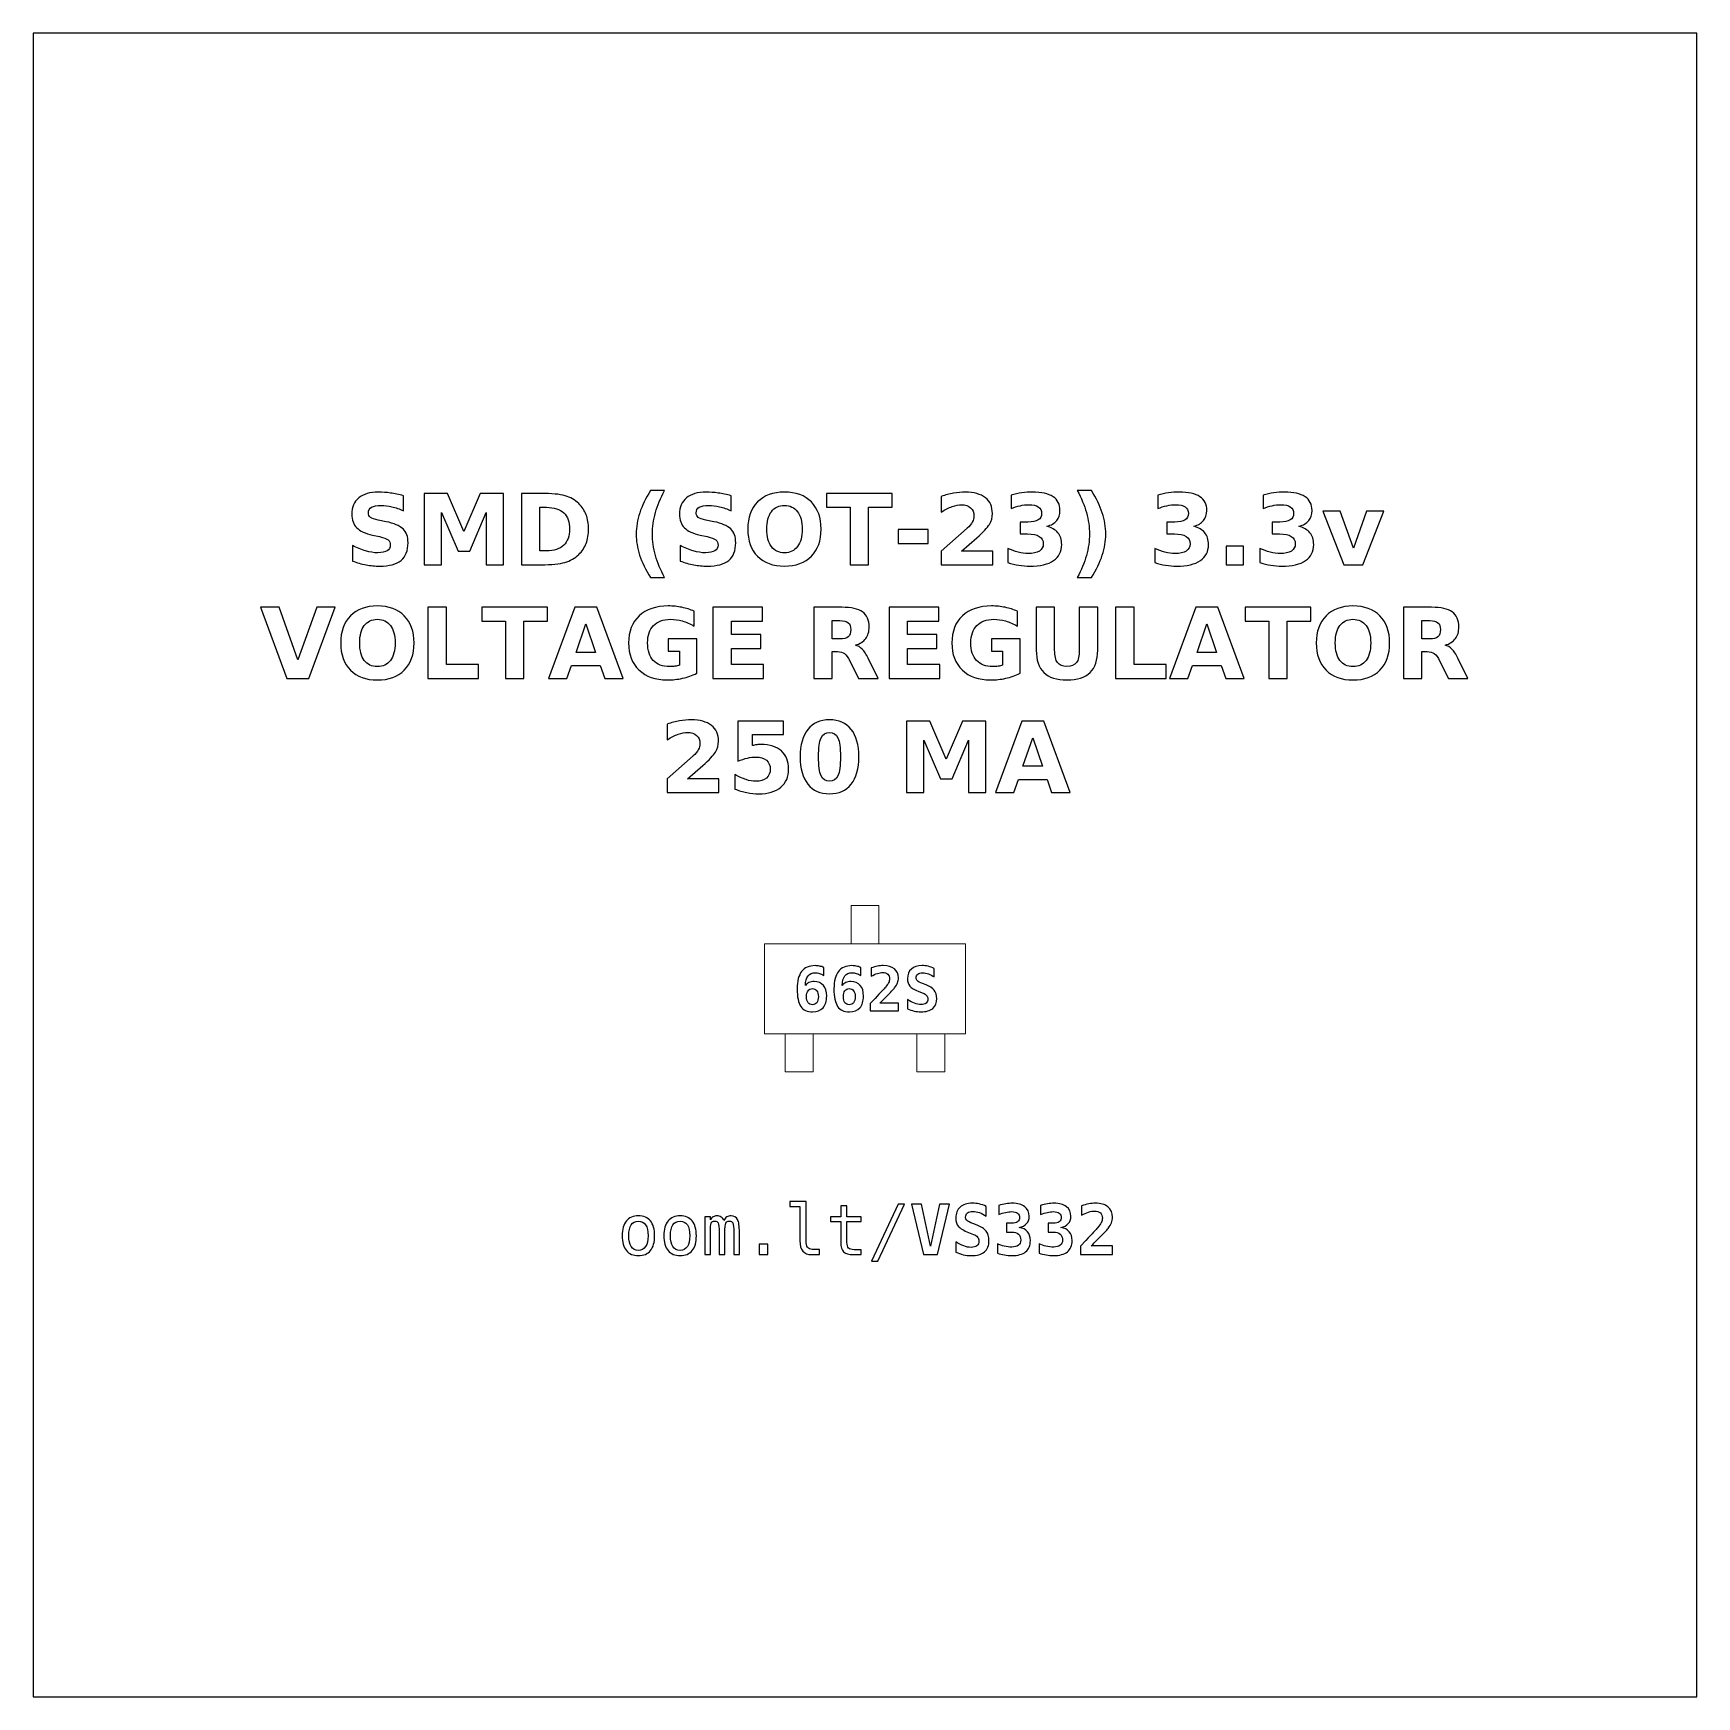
# Model space of a CAD drawing. Header units: centimetres. Extents: x -11.7 to -9.3, y -16.05 to -13.65.
import ezdxf

# ---------------------------------------------------------------- set-up
doc = ezdxf.new("R2010")
doc.units = ezdxf.units.CM
doc.header["$MEASUREMENT"] = 0
doc.layers.add('Layer 1', color=7, linetype='Continuous')

msp = doc.modelspace()

# ---------------------------------------------------------------- linework, layer by layer
at = {"layer": 'Layer 1', "color": 7}
msp.add_lwpolyline([(-11.7, -16.05), (-9.3, -16.05), (-9.3, -13.65), (-11.7, -13.65), (-11.7, -16.05)], close=True, dxfattribs=at)
at = {"layer": 'Layer 1', "color": 7, "lineweight": 9}
for points in [[(-10.52001, -14.96355), (-10.48001, -14.96355), (-10.48001, -14.90855), (-10.52001, -14.90855), (-10.52001, -14.96355)], [(-10.64501, -15.09355), (-10.35501, -15.09355), (-10.35501, -14.96355), (-10.64501, -14.96355), (-10.64501, -15.09355)], [(-10.61501, -15.14855), (-10.57501, -15.14855), (-10.57501, -15.09355), (-10.61501, -15.09355), (-10.61501, -15.14855)], [(-10.42501, -15.14855), (-10.38501, -15.14855), (-10.38501, -15.09355), (-10.42501, -15.09355), (-10.42501, -15.14855)]]:
    msp.add_lwpolyline(points, close=True, dxfattribs=at)
at = {"layer": 'Layer 1', "color": 250}
for points, knots in [([(-11.16603, -14.31715), (-11.16603, -14.31715), (-11.16603, -14.3389), (-11.16603, -14.3389), (-11.16603, -14.3389), (-11.17168, -14.33638), (-11.1772, -14.33448), (-11.18256, -14.33319), (-11.18256, -14.33319), (-11.18795, -14.33189), (-11.19303, -14.33126), (-11.1978, -14.33126), (-11.1978, -14.33126), (-11.20413, -14.33126), (-11.20883, -14.33213), (-11.21187, -14.33387), (-11.21187, -14.33387), (-11.2149, -14.33563), (-11.21641, -14.33834), (-11.21641, -14.34201), (-11.21641, -14.34201), (-11.21641, -14.34476), (-11.2154, -14.34692), (-11.21335, -14.34845), (-11.21335, -14.34845), (-11.2113, -14.34998), (-11.20759, -14.35132), (-11.2022, -14.35242), (-11.2022, -14.35242), (-11.2022, -14.35242), (-11.19091, -14.35468), (-11.19091, -14.35468), (-11.19091, -14.35468), (-11.17946, -14.35699), (-11.17135, -14.36047), (-11.16653, -14.36517), (-11.16653, -14.36517), (-11.1617, -14.36985), (-11.15928, -14.37651), (-11.15928, -14.38514), (-11.15928, -14.38514), (-11.15928, -14.3965), (-11.16264, -14.40494), (-11.16937, -14.41047), (-11.16937, -14.41047), (-11.1761, -14.41599), (-11.18637, -14.41877), (-11.2002, -14.41877), (-11.2002, -14.41877), (-11.20674, -14.41877), (-11.21328, -14.41816), (-11.21984, -14.41691), (-11.21984, -14.41691), (-11.2264, -14.41566), (-11.23299, -14.41383), (-11.23955, -14.41141), (-11.23955, -14.41141), (-11.23955, -14.41141), (-11.23955, -14.38902), (-11.23955, -14.38902), (-11.23955, -14.38902), (-11.23299, -14.3925), (-11.22664, -14.39513), (-11.2205, -14.3969), (-11.2205, -14.3969), (-11.21436, -14.39866), (-11.20846, -14.39955), (-11.20277, -14.39955), (-11.20277, -14.39955), (-11.19698, -14.39955), (-11.19254, -14.39859), (-11.18946, -14.39666), (-11.18946, -14.39666), (-11.18637, -14.39473), (-11.18485, -14.39198), (-11.18485, -14.38838), (-11.18485, -14.38838), (-11.18485, -14.38518), (-11.18588, -14.38269), (-11.18797, -14.38095), (-11.18797, -14.38095), (-11.19007, -14.37921), (-11.19423, -14.37764), (-11.20049, -14.37627), (-11.20049, -14.37627), (-11.20049, -14.37627), (-11.21076, -14.37399), (-11.21076, -14.37399), (-11.21076, -14.37399), (-11.22104, -14.37178), (-11.22857, -14.36828), (-11.23332, -14.36345), (-11.23332, -14.36345), (-11.23807, -14.35863), (-11.24044, -14.35212), (-11.24044, -14.34396), (-11.24044, -14.34396), (-11.24044, -14.3337), (-11.23713, -14.32582), (-11.23052, -14.32032), (-11.23052, -14.32032), (-11.22391, -14.31479), (-11.21441, -14.31204), (-11.20199, -14.31204), (-11.20199, -14.31204), (-11.19635, -14.31204), (-11.19054, -14.31247), (-11.18456, -14.31331), (-11.18456, -14.31331), (-11.17859, -14.31416), (-11.17241, -14.31543), (-11.16603, -14.31715)], [0, 0, 0, 0, 0.0357143, 0.0357143, 0.0357143, 0.0357143, 0.0714286, 0.0714286, 0.0714286, 0.0714286, 0.1071429, 0.1071429, 0.1071429, 0.1071429, 0.1428571, 0.1428571, 0.1428571, 0.1428571, 0.1785714, 0.1785714, 0.1785714, 0.1785714, 0.2142857, 0.2142857, 0.2142857, 0.2142857, 0.25, 0.25, 0.25, 0.25, 0.2857143, 0.2857143, 0.2857143, 0.2857143, 0.3214286, 0.3214286, 0.3214286, 0.3214286, 0.3571429, 0.3571429, 0.3571429, 0.3571429, 0.3928571, 0.3928571, 0.3928571, 0.3928571, 0.4285714, 0.4285714, 0.4285714, 0.4285714, 0.4642857, 0.4642857, 0.4642857, 0.4642857, 0.5, 0.5, 0.5, 0.5, 0.5357143, 0.5357143, 0.5357143, 0.5357143, 0.5714286, 0.5714286, 0.5714286, 0.5714286, 0.6071429, 0.6071429, 0.6071429, 0.6071429, 0.6428571, 0.6428571, 0.6428571, 0.6428571, 0.6785714, 0.6785714, 0.6785714, 0.6785714, 0.7142857, 0.7142857, 0.7142857, 0.7142857, 0.75, 0.75, 0.75, 0.75, 0.7857143, 0.7857143, 0.7857143, 0.7857143, 0.8214286, 0.8214286, 0.8214286, 0.8214286, 0.8571429, 0.8571429, 0.8571429, 0.8571429, 0.8928571, 0.8928571, 0.8928571, 0.8928571, 0.9285714, 0.9285714, 0.9285714, 0.9285714, 0.9642857, 0.9642857, 0.9642857, 0.9642857, 1, 1, 1, 1]), ([(-11.136, -14.3139), (-11.136, -14.3139), (-11.10225, -14.3139), (-11.10225, -14.3139), (-11.10225, -14.3139), (-11.10225, -14.3139), (-11.0788, -14.36896), (-11.0788, -14.36896), (-11.0788, -14.36896), (-11.0788, -14.36896), (-11.05524, -14.3139), (-11.05524, -14.3139), (-11.05524, -14.3139), (-11.05524, -14.3139), (-11.02156, -14.3139), (-11.02156, -14.3139), (-11.02156, -14.3139), (-11.02156, -14.3139), (-11.02156, -14.41677), (-11.02156, -14.41677), (-11.02156, -14.41677), (-11.02156, -14.41677), (-11.04663, -14.41677), (-11.04663, -14.41677), (-11.04663, -14.41677), (-11.04663, -14.41677), (-11.04663, -14.34153), (-11.04663, -14.34153), (-11.04663, -14.34153), (-11.04663, -14.34153), (-11.07034, -14.39699), (-11.07034, -14.39699), (-11.07034, -14.39699), (-11.07034, -14.39699), (-11.08715, -14.39699), (-11.08715, -14.39699), (-11.08715, -14.39699), (-11.08715, -14.39699), (-11.11086, -14.34153), (-11.11086, -14.34153), (-11.11086, -14.34153), (-11.11086, -14.34153), (-11.11086, -14.41677), (-11.11086, -14.41677), (-11.11086, -14.41677), (-11.11086, -14.41677), (-11.136, -14.41677), (-11.136, -14.41677), (-11.136, -14.41677), (-11.136, -14.41677), (-11.136, -14.3139), (-11.136, -14.3139)], [0, 0, 0, 0, 0.0769231, 0.0769231, 0.0769231, 0.0769231, 0.1538462, 0.1538462, 0.1538462, 0.1538462, 0.2307692, 0.2307692, 0.2307692, 0.2307692, 0.3076923, 0.3076923, 0.3076923, 0.3076923, 0.3846154, 0.3846154, 0.3846154, 0.3846154, 0.4615385, 0.4615385, 0.4615385, 0.4615385, 0.5384615, 0.5384615, 0.5384615, 0.5384615, 0.6153846, 0.6153846, 0.6153846, 0.6153846, 0.6923077, 0.6923077, 0.6923077, 0.6923077, 0.7692308, 0.7692308, 0.7692308, 0.7692308, 0.8461538, 0.8461538, 0.8461538, 0.8461538, 0.9230769, 0.9230769, 0.9230769, 0.9230769, 1, 1, 1, 1]), ([(-10.99557, -14.3139), (-10.99557, -14.3139), (-10.96758, -14.3139), (-10.96758, -14.3139), (-10.96758, -14.3139), (-10.95197, -14.3139), (-10.94035, -14.31501), (-10.93271, -14.31724), (-10.93271, -14.31724), (-10.92506, -14.31947), (-10.9185, -14.32324), (-10.91302, -14.32858), (-10.91302, -14.32858), (-10.9082, -14.33321), (-10.90463, -14.33857), (-10.90227, -14.34464), (-10.90227, -14.34464), (-10.89995, -14.35068), (-10.89877, -14.35755), (-10.89877, -14.36524), (-10.89877, -14.36524), (-10.89877, -14.373), (-10.89995, -14.37992), (-10.90227, -14.38601), (-10.90227, -14.38601), (-10.90463, -14.3921), (-10.9082, -14.39746), (-10.91302, -14.40209), (-10.91302, -14.40209), (-10.91855, -14.40743), (-10.92516, -14.4112), (-10.93287, -14.41343), (-10.93287, -14.41343), (-10.94059, -14.41566), (-10.95216, -14.41677), (-10.96758, -14.41677), (-10.96758, -14.41677), (-10.96758, -14.41677), (-10.99557, -14.41677), (-10.99557, -14.41677), (-10.99557, -14.41677), (-10.99557, -14.41677), (-10.99557, -14.3139), (-10.99557, -14.3139)], [0, 0, 0, 0, 0.0909091, 0.0909091, 0.0909091, 0.0909091, 0.1818182, 0.1818182, 0.1818182, 0.1818182, 0.2727273, 0.2727273, 0.2727273, 0.2727273, 0.3636364, 0.3636364, 0.3636364, 0.3636364, 0.4545455, 0.4545455, 0.4545455, 0.4545455, 0.5454545, 0.5454545, 0.5454545, 0.5454545, 0.6363636, 0.6363636, 0.6363636, 0.6363636, 0.7272727, 0.7272727, 0.7272727, 0.7272727, 0.8181818, 0.8181818, 0.8181818, 0.8181818, 0.9090909, 0.9090909, 0.9090909, 0.9090909, 1, 1, 1, 1]), ([(-10.78908, -14.43537), (-10.78908, -14.43537), (-10.80954, -14.43537), (-10.80954, -14.43537), (-10.80954, -14.43537), (-10.81657, -14.42404), (-10.82177, -14.41324), (-10.82511, -14.40301), (-10.82511, -14.40301), (-10.82847, -14.3928), (-10.83014, -14.38267), (-10.83014, -14.3726), (-10.83014, -14.3726), (-10.83014, -14.36254), (-10.82845, -14.35235), (-10.82509, -14.34205), (-10.82509, -14.34205), (-10.8217, -14.33173), (-10.81653, -14.32096), (-10.80954, -14.30969), (-10.80954, -14.30969), (-10.80954, -14.30969), (-10.78908, -14.30969), (-10.78908, -14.30969), (-10.78908, -14.30969), (-10.79496, -14.32058), (-10.79936, -14.33123), (-10.8023, -14.34163), (-10.8023, -14.34163), (-10.80524, -14.35202), (-10.80672, -14.3623), (-10.80672, -14.37246), (-10.80672, -14.37246), (-10.80672, -14.38262), (-10.80526, -14.3929), (-10.80235, -14.40334), (-10.80235, -14.40334), (-10.79943, -14.41376), (-10.79501, -14.42444), (-10.78908, -14.43537)], [0, 0, 0, 0, 0.1, 0.1, 0.1, 0.1, 0.2, 0.2, 0.2, 0.2, 0.3, 0.3, 0.3, 0.3, 0.4, 0.4, 0.4, 0.4, 0.5, 0.5, 0.5, 0.5, 0.6, 0.6, 0.6, 0.6, 0.7, 0.7, 0.7, 0.7, 0.8, 0.8, 0.8, 0.8, 0.9, 0.9, 0.9, 0.9, 1, 1, 1, 1]), ([(-10.69324, -14.31715), (-10.69324, -14.31715), (-10.69324, -14.3389), (-10.69324, -14.3389), (-10.69324, -14.3389), (-10.69889, -14.33638), (-10.70441, -14.33448), (-10.70977, -14.33319), (-10.70977, -14.33319), (-10.71516, -14.33189), (-10.72024, -14.33126), (-10.72501, -14.33126), (-10.72501, -14.33126), (-10.73134, -14.33126), (-10.73604, -14.33213), (-10.73908, -14.33387), (-10.73908, -14.33387), (-10.74211, -14.33563), (-10.74362, -14.33834), (-10.74362, -14.34201), (-10.74362, -14.34201), (-10.74362, -14.34476), (-10.74261, -14.34692), (-10.74056, -14.34845), (-10.74056, -14.34845), (-10.73851, -14.34998), (-10.7348, -14.35132), (-10.72941, -14.35242), (-10.72941, -14.35242), (-10.72941, -14.35242), (-10.71812, -14.35468), (-10.71812, -14.35468), (-10.71812, -14.35468), (-10.70667, -14.35699), (-10.69856, -14.36047), (-10.69374, -14.36517), (-10.69374, -14.36517), (-10.68891, -14.36985), (-10.68649, -14.37651), (-10.68649, -14.38514), (-10.68649, -14.38514), (-10.68649, -14.3965), (-10.68985, -14.40494), (-10.69658, -14.41047), (-10.69658, -14.41047), (-10.70331, -14.41599), (-10.71358, -14.41877), (-10.72741, -14.41877), (-10.72741, -14.41877), (-10.73395, -14.41877), (-10.74049, -14.41816), (-10.74705, -14.41691), (-10.74705, -14.41691), (-10.75361, -14.41566), (-10.7602, -14.41383), (-10.76676, -14.41141), (-10.76676, -14.41141), (-10.76676, -14.41141), (-10.76676, -14.38902), (-10.76676, -14.38902), (-10.76676, -14.38902), (-10.7602, -14.3925), (-10.75385, -14.39513), (-10.74771, -14.3969), (-10.74771, -14.3969), (-10.74157, -14.39866), (-10.73567, -14.39955), (-10.72998, -14.39955), (-10.72998, -14.39955), (-10.72419, -14.39955), (-10.71975, -14.39859), (-10.71667, -14.39666), (-10.71667, -14.39666), (-10.71358, -14.39473), (-10.71206, -14.39198), (-10.71206, -14.38838), (-10.71206, -14.38838), (-10.71206, -14.38518), (-10.71309, -14.38269), (-10.71518, -14.38095), (-10.71518, -14.38095), (-10.71728, -14.37921), (-10.72144, -14.37764), (-10.7277, -14.37627), (-10.7277, -14.37627), (-10.7277, -14.37627), (-10.73797, -14.37399), (-10.73797, -14.37399), (-10.73797, -14.37399), (-10.74825, -14.37178), (-10.75578, -14.36828), (-10.76053, -14.36345), (-10.76053, -14.36345), (-10.76528, -14.35863), (-10.76765, -14.35212), (-10.76765, -14.34396), (-10.76765, -14.34396), (-10.76765, -14.3337), (-10.76434, -14.32582), (-10.75773, -14.32032), (-10.75773, -14.32032), (-10.75112, -14.31479), (-10.74162, -14.31204), (-10.7292, -14.31204), (-10.7292, -14.31204), (-10.72356, -14.31204), (-10.71775, -14.31247), (-10.71177, -14.31331), (-10.71177, -14.31331), (-10.7058, -14.31416), (-10.69962, -14.31543), (-10.69324, -14.31715)], [0, 0, 0, 0, 0.0357143, 0.0357143, 0.0357143, 0.0357143, 0.0714286, 0.0714286, 0.0714286, 0.0714286, 0.1071429, 0.1071429, 0.1071429, 0.1071429, 0.1428571, 0.1428571, 0.1428571, 0.1428571, 0.1785714, 0.1785714, 0.1785714, 0.1785714, 0.2142857, 0.2142857, 0.2142857, 0.2142857, 0.25, 0.25, 0.25, 0.25, 0.2857143, 0.2857143, 0.2857143, 0.2857143, 0.3214286, 0.3214286, 0.3214286, 0.3214286, 0.3571429, 0.3571429, 0.3571429, 0.3571429, 0.3928571, 0.3928571, 0.3928571, 0.3928571, 0.4285714, 0.4285714, 0.4285714, 0.4285714, 0.4642857, 0.4642857, 0.4642857, 0.4642857, 0.5, 0.5, 0.5, 0.5, 0.5357143, 0.5357143, 0.5357143, 0.5357143, 0.5714286, 0.5714286, 0.5714286, 0.5714286, 0.6071429, 0.6071429, 0.6071429, 0.6071429, 0.6428571, 0.6428571, 0.6428571, 0.6428571, 0.6785714, 0.6785714, 0.6785714, 0.6785714, 0.7142857, 0.7142857, 0.7142857, 0.7142857, 0.75, 0.75, 0.75, 0.75, 0.7857143, 0.7857143, 0.7857143, 0.7857143, 0.8214286, 0.8214286, 0.8214286, 0.8214286, 0.8571429, 0.8571429, 0.8571429, 0.8571429, 0.8928571, 0.8928571, 0.8928571, 0.8928571, 0.9285714, 0.9285714, 0.9285714, 0.9285714, 0.9642857, 0.9642857, 0.9642857, 0.9642857, 1, 1, 1, 1]), ([(-10.61622, -14.31204), (-10.59969, -14.31204), (-10.58673, -14.31677), (-10.57737, -14.32625), (-10.57737, -14.32625), (-10.56799, -14.3357), (-10.56331, -14.34875), (-10.56331, -14.36543), (-10.56331, -14.36543), (-10.56331, -14.38206), (-10.56799, -14.39511), (-10.57737, -14.40456), (-10.57737, -14.40456), (-10.58673, -14.41404), (-10.59969, -14.41877), (-10.61622, -14.41877), (-10.61622, -14.41877), (-10.63271, -14.41877), (-10.64564, -14.41404), (-10.65505, -14.40456), (-10.65505, -14.40456), (-10.66443, -14.39511), (-10.66914, -14.38206), (-10.66914, -14.36543), (-10.66914, -14.36543), (-10.66914, -14.34875), (-10.66443, -14.3357), (-10.65505, -14.32625), (-10.65505, -14.32625), (-10.64564, -14.31677), (-10.63271, -14.31204), (-10.61622, -14.31204)], [0, 0, 0, 0, 0.125, 0.125, 0.125, 0.125, 0.25, 0.25, 0.25, 0.25, 0.375, 0.375, 0.375, 0.375, 0.5, 0.5, 0.5, 0.5, 0.625, 0.625, 0.625, 0.625, 0.75, 0.75, 0.75, 0.75, 0.875, 0.875, 0.875, 0.875, 1, 1, 1, 1]), ([(-10.55552, -14.3139), (-10.55552, -14.3139), (-10.46072, -14.3139), (-10.46072, -14.3139), (-10.46072, -14.3139), (-10.46072, -14.3139), (-10.46072, -14.33396), (-10.46072, -14.33396), (-10.46072, -14.33396), (-10.46072, -14.33396), (-10.49482, -14.33396), (-10.49482, -14.33396), (-10.49482, -14.33396), (-10.49482, -14.33396), (-10.49482, -14.41677), (-10.49482, -14.41677), (-10.49482, -14.41677), (-10.49482, -14.41677), (-10.52135, -14.41677), (-10.52135, -14.41677), (-10.52135, -14.41677), (-10.52135, -14.41677), (-10.52135, -14.33396), (-10.52135, -14.33396), (-10.52135, -14.33396), (-10.52135, -14.33396), (-10.55552, -14.33396), (-10.55552, -14.33396), (-10.55552, -14.33396), (-10.55552, -14.33396), (-10.55552, -14.3139), (-10.55552, -14.3139)], [0, 0, 0, 0, 0.125, 0.125, 0.125, 0.125, 0.25, 0.25, 0.25, 0.25, 0.375, 0.375, 0.375, 0.375, 0.5, 0.5, 0.5, 0.5, 0.625, 0.625, 0.625, 0.625, 0.75, 0.75, 0.75, 0.75, 0.875, 0.875, 0.875, 0.875, 1, 1, 1, 1]), ([(-10.36072, -14.39727), (-10.36072, -14.39727), (-10.31544, -14.39727), (-10.31544, -14.39727), (-10.31544, -14.39727), (-10.31544, -14.39727), (-10.31544, -14.41677), (-10.31544, -14.41677), (-10.31544, -14.41677), (-10.31544, -14.41677), (-10.39021, -14.41677), (-10.39021, -14.41677), (-10.39021, -14.41677), (-10.39021, -14.41677), (-10.39021, -14.39727), (-10.39021, -14.39727), (-10.39021, -14.39727), (-10.39021, -14.39727), (-10.35265, -14.36414), (-10.35265, -14.36414), (-10.35265, -14.36414), (-10.34929, -14.3611), (-10.34682, -14.35814), (-10.34522, -14.35525), (-10.34522, -14.35525), (-10.3436, -14.35235), (-10.3428, -14.34934), (-10.3428, -14.34621), (-10.3428, -14.34621), (-10.3428, -14.34139), (-10.34442, -14.33751), (-10.34766, -14.33457), (-10.34766, -14.33457), (-10.35089, -14.33163), (-10.35519, -14.33018), (-10.36058, -14.33018), (-10.36058, -14.33018), (-10.36471, -14.33018), (-10.36923, -14.33107), (-10.37415, -14.33283), (-10.37415, -14.33283), (-10.37906, -14.3346), (-10.38433, -14.33723), (-10.38993, -14.34071), (-10.38993, -14.34071), (-10.38993, -14.34071), (-10.38993, -14.31811), (-10.38993, -14.31811), (-10.38993, -14.31811), (-10.38395, -14.31614), (-10.37805, -14.31463), (-10.37222, -14.3136), (-10.37222, -14.3136), (-10.36638, -14.31256), (-10.36067, -14.31204), (-10.35505, -14.31204), (-10.35505, -14.31204), (-10.34275, -14.31204), (-10.33318, -14.31475), (-10.32636, -14.32018), (-10.32636, -14.32018), (-10.31954, -14.32559), (-10.31613, -14.33314), (-10.31613, -14.34285), (-10.31613, -14.34285), (-10.31613, -14.34845), (-10.31758, -14.35367), (-10.32048, -14.35852), (-10.32048, -14.35852), (-10.32337, -14.36336), (-10.32946, -14.36985), (-10.33873, -14.37799), (-10.33873, -14.37799), (-10.33873, -14.37799), (-10.36072, -14.39727), (-10.36072, -14.39727)], [0, 0, 0, 0, 0.0526316, 0.0526316, 0.0526316, 0.0526316, 0.1052632, 0.1052632, 0.1052632, 0.1052632, 0.1578947, 0.1578947, 0.1578947, 0.1578947, 0.2105263, 0.2105263, 0.2105263, 0.2105263, 0.2631579, 0.2631579, 0.2631579, 0.2631579, 0.3157895, 0.3157895, 0.3157895, 0.3157895, 0.3684211, 0.3684211, 0.3684211, 0.3684211, 0.4210526, 0.4210526, 0.4210526, 0.4210526, 0.4736842, 0.4736842, 0.4736842, 0.4736842, 0.5263158, 0.5263158, 0.5263158, 0.5263158, 0.5789474, 0.5789474, 0.5789474, 0.5789474, 0.6315789, 0.6315789, 0.6315789, 0.6315789, 0.6842105, 0.6842105, 0.6842105, 0.6842105, 0.7368421, 0.7368421, 0.7368421, 0.7368421, 0.7894737, 0.7894737, 0.7894737, 0.7894737, 0.8421053, 0.8421053, 0.8421053, 0.8421053, 0.8947368, 0.8947368, 0.8947368, 0.8947368, 0.9473684, 0.9473684, 0.9473684, 0.9473684, 1, 1, 1, 1]), ([(-10.23746, -14.36129), (-10.23054, -14.36308), (-10.22525, -14.36621), (-10.22165, -14.37063), (-10.22165, -14.37063), (-10.21805, -14.37507), (-10.21624, -14.38069), (-10.21624, -14.38754), (-10.21624, -14.38754), (-10.21624, -14.39774), (-10.22015, -14.4055), (-10.22795, -14.41082), (-10.22795, -14.41082), (-10.23576, -14.41611), (-10.24715, -14.41877), (-10.26213, -14.41877), (-10.26213, -14.41877), (-10.26742, -14.41877), (-10.27271, -14.41835), (-10.27803, -14.4175), (-10.27803, -14.4175), (-10.28332, -14.41665), (-10.28856, -14.41536), (-10.29376, -14.41367), (-10.29376, -14.41367), (-10.29376, -14.41367), (-10.29376, -14.3932), (-10.29376, -14.3932), (-10.29376, -14.3932), (-10.2888, -14.39567), (-10.28388, -14.39756), (-10.27899, -14.39883), (-10.27899, -14.39883), (-10.2741, -14.40007), (-10.26928, -14.40071), (-10.26455, -14.40071), (-10.26455, -14.40071), (-10.25752, -14.40071), (-10.25213, -14.39948), (-10.24839, -14.39706), (-10.24839, -14.39706), (-10.24465, -14.39462), (-10.24277, -14.39114), (-10.24277, -14.38657), (-10.24277, -14.38657), (-10.24277, -14.38189), (-10.2447, -14.37834), (-10.24853, -14.37594), (-10.24853, -14.37594), (-10.25237, -14.37352), (-10.25803, -14.37232), (-10.26551, -14.37232), (-10.26551, -14.37232), (-10.26551, -14.37232), (-10.27612, -14.37232), (-10.27612, -14.37232), (-10.27612, -14.37232), (-10.27612, -14.37232), (-10.27612, -14.35522), (-10.27612, -14.35522), (-10.27612, -14.35522), (-10.27612, -14.35522), (-10.26497, -14.35522), (-10.26497, -14.35522), (-10.26497, -14.35522), (-10.25829, -14.35522), (-10.25335, -14.35419), (-10.25009, -14.35209), (-10.25009, -14.35209), (-10.24682, -14.35), (-10.24519, -14.34683), (-10.24519, -14.34257), (-10.24519, -14.34257), (-10.24519, -14.33862), (-10.24677, -14.33556), (-10.24994, -14.33342), (-10.24994, -14.33342), (-10.25312, -14.33126), (-10.25759, -14.33018), (-10.26337, -14.33018), (-10.26337, -14.33018), (-10.26765, -14.33018), (-10.27196, -14.33065), (-10.27633, -14.33161), (-10.27633, -14.33161), (-10.28068, -14.33257), (-10.28501, -14.33401), (-10.28934, -14.33589), (-10.28934, -14.33589), (-10.28934, -14.33589), (-10.28934, -14.31646), (-10.28934, -14.31646), (-10.28934, -14.31646), (-10.28409, -14.31498), (-10.27892, -14.31388), (-10.27377, -14.31315), (-10.27377, -14.31315), (-10.26862, -14.31242), (-10.26359, -14.31204), (-10.25862, -14.31204), (-10.25862, -14.31204), (-10.24526, -14.31204), (-10.23525, -14.31423), (-10.22861, -14.31863), (-10.22861, -14.31863), (-10.22198, -14.323), (-10.21867, -14.32961), (-10.21867, -14.33843), (-10.21867, -14.33843), (-10.21867, -14.34443), (-10.22024, -14.34937), (-10.22342, -14.3532), (-10.22342, -14.3532), (-10.22659, -14.35703), (-10.23127, -14.35974), (-10.23746, -14.36129)], [0, 0, 0, 0, 0.0344828, 0.0344828, 0.0344828, 0.0344828, 0.0689655, 0.0689655, 0.0689655, 0.0689655, 0.1034483, 0.1034483, 0.1034483, 0.1034483, 0.137931, 0.137931, 0.137931, 0.137931, 0.1724138, 0.1724138, 0.1724138, 0.1724138, 0.2068966, 0.2068966, 0.2068966, 0.2068966, 0.2413793, 0.2413793, 0.2413793, 0.2413793, 0.2758621, 0.2758621, 0.2758621, 0.2758621, 0.3103448, 0.3103448, 0.3103448, 0.3103448, 0.3448276, 0.3448276, 0.3448276, 0.3448276, 0.3793103, 0.3793103, 0.3793103, 0.3793103, 0.4137931, 0.4137931, 0.4137931, 0.4137931, 0.4482759, 0.4482759, 0.4482759, 0.4482759, 0.4827586, 0.4827586, 0.4827586, 0.4827586, 0.5172414, 0.5172414, 0.5172414, 0.5172414, 0.5517241, 0.5517241, 0.5517241, 0.5517241, 0.5862069, 0.5862069, 0.5862069, 0.5862069, 0.6206897, 0.6206897, 0.6206897, 0.6206897, 0.6551724, 0.6551724, 0.6551724, 0.6551724, 0.6896552, 0.6896552, 0.6896552, 0.6896552, 0.7241379, 0.7241379, 0.7241379, 0.7241379, 0.7586207, 0.7586207, 0.7586207, 0.7586207, 0.7931034, 0.7931034, 0.7931034, 0.7931034, 0.8275862, 0.8275862, 0.8275862, 0.8275862, 0.862069, 0.862069, 0.862069, 0.862069, 0.8965517, 0.8965517, 0.8965517, 0.8965517, 0.9310345, 0.9310345, 0.9310345, 0.9310345, 0.9655172, 0.9655172, 0.9655172, 0.9655172, 1, 1, 1, 1]), ([(-10.19371, -14.43537), (-10.18783, -14.42444), (-10.18341, -14.41376), (-10.18047, -14.40334), (-10.18047, -14.40334), (-10.17753, -14.3929), (-10.17607, -14.38262), (-10.17607, -14.37246), (-10.17607, -14.37246), (-10.17607, -14.3623), (-10.17753, -14.35202), (-10.18047, -14.34163), (-10.18047, -14.34163), (-10.18341, -14.33123), (-10.18783, -14.32058), (-10.19371, -14.30969), (-10.19371, -14.30969), (-10.19371, -14.30969), (-10.17325, -14.30969), (-10.17325, -14.30969), (-10.17325, -14.30969), (-10.16627, -14.32096), (-10.16109, -14.33173), (-10.1577, -14.34205), (-10.1577, -14.34205), (-10.15434, -14.35235), (-10.15265, -14.36254), (-10.15265, -14.3726), (-10.15265, -14.3726), (-10.15265, -14.38267), (-10.15432, -14.3928), (-10.15768, -14.40301), (-10.15768, -14.40301), (-10.16102, -14.41324), (-10.16622, -14.42404), (-10.17325, -14.43537), (-10.17325, -14.43537), (-10.17325, -14.43537), (-10.19371, -14.43537), (-10.19371, -14.43537)], [0, 0, 0, 0, 0.1, 0.1, 0.1, 0.1, 0.2, 0.2, 0.2, 0.2, 0.3, 0.3, 0.3, 0.3, 0.4, 0.4, 0.4, 0.4, 0.5, 0.5, 0.5, 0.5, 0.6, 0.6, 0.6, 0.6, 0.7, 0.7, 0.7, 0.7, 0.8, 0.8, 0.8, 0.8, 0.9, 0.9, 0.9, 0.9, 1, 1, 1, 1]), ([(-10.02565, -14.36129), (-10.01873, -14.36308), (-10.01344, -14.36621), (-10.00984, -14.37063), (-10.00984, -14.37063), (-10.00624, -14.37507), (-10.00443, -14.38069), (-10.00443, -14.38754), (-10.00443, -14.38754), (-10.00443, -14.39774), (-10.00834, -14.4055), (-10.01614, -14.41082), (-10.01614, -14.41082), (-10.02395, -14.41611), (-10.03534, -14.41877), (-10.05032, -14.41877), (-10.05032, -14.41877), (-10.05561, -14.41877), (-10.0609, -14.41835), (-10.06622, -14.4175), (-10.06622, -14.4175), (-10.07151, -14.41665), (-10.07675, -14.41536), (-10.08195, -14.41367), (-10.08195, -14.41367), (-10.08195, -14.41367), (-10.08195, -14.3932), (-10.08195, -14.3932), (-10.08195, -14.3932), (-10.07699, -14.39567), (-10.07207, -14.39756), (-10.06718, -14.39883), (-10.06718, -14.39883), (-10.06229, -14.40007), (-10.05747, -14.40071), (-10.05274, -14.40071), (-10.05274, -14.40071), (-10.04571, -14.40071), (-10.04032, -14.39948), (-10.03658, -14.39706), (-10.03658, -14.39706), (-10.03284, -14.39462), (-10.03096, -14.39114), (-10.03096, -14.38657), (-10.03096, -14.38657), (-10.03096, -14.38189), (-10.03289, -14.37834), (-10.03672, -14.37594), (-10.03672, -14.37594), (-10.04056, -14.37352), (-10.04622, -14.37232), (-10.0537, -14.37232), (-10.0537, -14.37232), (-10.0537, -14.37232), (-10.06431, -14.37232), (-10.06431, -14.37232), (-10.06431, -14.37232), (-10.06431, -14.37232), (-10.06431, -14.35522), (-10.06431, -14.35522), (-10.06431, -14.35522), (-10.06431, -14.35522), (-10.05316, -14.35522), (-10.05316, -14.35522), (-10.05316, -14.35522), (-10.04648, -14.35522), (-10.04154, -14.35419), (-10.03828, -14.35209), (-10.03828, -14.35209), (-10.03501, -14.35), (-10.03338, -14.34683), (-10.03338, -14.34257), (-10.03338, -14.34257), (-10.03338, -14.33862), (-10.03496, -14.33556), (-10.03813, -14.33342), (-10.03813, -14.33342), (-10.04131, -14.33126), (-10.04578, -14.33018), (-10.05156, -14.33018), (-10.05156, -14.33018), (-10.05584, -14.33018), (-10.06015, -14.33065), (-10.06452, -14.33161), (-10.06452, -14.33161), (-10.06887, -14.33257), (-10.0732, -14.33401), (-10.07753, -14.33589), (-10.07753, -14.33589), (-10.07753, -14.33589), (-10.07753, -14.31646), (-10.07753, -14.31646), (-10.07753, -14.31646), (-10.07228, -14.31498), (-10.06711, -14.31388), (-10.06196, -14.31315), (-10.06196, -14.31315), (-10.05681, -14.31242), (-10.05178, -14.31204), (-10.04681, -14.31204), (-10.04681, -14.31204), (-10.03345, -14.31204), (-10.02344, -14.31423), (-10.0168, -14.31863), (-10.0168, -14.31863), (-10.01017, -14.323), (-10.00686, -14.32961), (-10.00686, -14.33843), (-10.00686, -14.33843), (-10.00686, -14.34443), (-10.00843, -14.34937), (-10.01161, -14.3532), (-10.01161, -14.3532), (-10.01478, -14.35703), (-10.01946, -14.35974), (-10.02565, -14.36129)], [0, 0, 0, 0, 0.0344828, 0.0344828, 0.0344828, 0.0344828, 0.0689655, 0.0689655, 0.0689655, 0.0689655, 0.1034483, 0.1034483, 0.1034483, 0.1034483, 0.137931, 0.137931, 0.137931, 0.137931, 0.1724138, 0.1724138, 0.1724138, 0.1724138, 0.2068966, 0.2068966, 0.2068966, 0.2068966, 0.2413793, 0.2413793, 0.2413793, 0.2413793, 0.2758621, 0.2758621, 0.2758621, 0.2758621, 0.3103448, 0.3103448, 0.3103448, 0.3103448, 0.3448276, 0.3448276, 0.3448276, 0.3448276, 0.3793103, 0.3793103, 0.3793103, 0.3793103, 0.4137931, 0.4137931, 0.4137931, 0.4137931, 0.4482759, 0.4482759, 0.4482759, 0.4482759, 0.4827586, 0.4827586, 0.4827586, 0.4827586, 0.5172414, 0.5172414, 0.5172414, 0.5172414, 0.5517241, 0.5517241, 0.5517241, 0.5517241, 0.5862069, 0.5862069, 0.5862069, 0.5862069, 0.6206897, 0.6206897, 0.6206897, 0.6206897, 0.6551724, 0.6551724, 0.6551724, 0.6551724, 0.6896552, 0.6896552, 0.6896552, 0.6896552, 0.7241379, 0.7241379, 0.7241379, 0.7241379, 0.7586207, 0.7586207, 0.7586207, 0.7586207, 0.7931034, 0.7931034, 0.7931034, 0.7931034, 0.8275862, 0.8275862, 0.8275862, 0.8275862, 0.862069, 0.862069, 0.862069, 0.862069, 0.8965517, 0.8965517, 0.8965517, 0.8965517, 0.9310345, 0.9310345, 0.9310345, 0.9310345, 0.9655172, 0.9655172, 0.9655172, 0.9655172, 1, 1, 1, 1]), ([(-9.87386, -14.36129), (-9.86694, -14.36308), (-9.86165, -14.36621), (-9.85805, -14.37063), (-9.85805, -14.37063), (-9.85445, -14.37507), (-9.85264, -14.38069), (-9.85264, -14.38754), (-9.85264, -14.38754), (-9.85264, -14.39774), (-9.85655, -14.4055), (-9.86435, -14.41082), (-9.86435, -14.41082), (-9.87216, -14.41611), (-9.88355, -14.41877), (-9.89853, -14.41877), (-9.89853, -14.41877), (-9.90382, -14.41877), (-9.90911, -14.41835), (-9.91443, -14.4175), (-9.91443, -14.4175), (-9.91972, -14.41665), (-9.92496, -14.41536), (-9.93016, -14.41367), (-9.93016, -14.41367), (-9.93016, -14.41367), (-9.93016, -14.3932), (-9.93016, -14.3932), (-9.93016, -14.3932), (-9.9252, -14.39567), (-9.92028, -14.39756), (-9.91539, -14.39883), (-9.91539, -14.39883), (-9.9105, -14.40007), (-9.90568, -14.40071), (-9.90095, -14.40071), (-9.90095, -14.40071), (-9.89392, -14.40071), (-9.88853, -14.39948), (-9.88479, -14.39706), (-9.88479, -14.39706), (-9.88105, -14.39462), (-9.87917, -14.39114), (-9.87917, -14.38657), (-9.87917, -14.38657), (-9.87917, -14.38189), (-9.8811, -14.37834), (-9.88493, -14.37594), (-9.88493, -14.37594), (-9.88877, -14.37352), (-9.89443, -14.37232), (-9.90191, -14.37232), (-9.90191, -14.37232), (-9.90191, -14.37232), (-9.91252, -14.37232), (-9.91252, -14.37232), (-9.91252, -14.37232), (-9.91252, -14.37232), (-9.91252, -14.35522), (-9.91252, -14.35522), (-9.91252, -14.35522), (-9.91252, -14.35522), (-9.90137, -14.35522), (-9.90137, -14.35522), (-9.90137, -14.35522), (-9.89469, -14.35522), (-9.88975, -14.35419), (-9.88649, -14.35209), (-9.88649, -14.35209), (-9.88322, -14.35), (-9.88159, -14.34683), (-9.88159, -14.34257), (-9.88159, -14.34257), (-9.88159, -14.33862), (-9.88317, -14.33556), (-9.88634, -14.33342), (-9.88634, -14.33342), (-9.88952, -14.33126), (-9.89399, -14.33018), (-9.89977, -14.33018), (-9.89977, -14.33018), (-9.90405, -14.33018), (-9.90836, -14.33065), (-9.91273, -14.33161), (-9.91273, -14.33161), (-9.91708, -14.33257), (-9.92141, -14.33401), (-9.92574, -14.33589), (-9.92574, -14.33589), (-9.92574, -14.33589), (-9.92574, -14.31646), (-9.92574, -14.31646), (-9.92574, -14.31646), (-9.92049, -14.31498), (-9.91532, -14.31388), (-9.91017, -14.31315), (-9.91017, -14.31315), (-9.90502, -14.31242), (-9.89999, -14.31204), (-9.89502, -14.31204), (-9.89502, -14.31204), (-9.88166, -14.31204), (-9.87165, -14.31423), (-9.86501, -14.31863), (-9.86501, -14.31863), (-9.85838, -14.323), (-9.85507, -14.32961), (-9.85507, -14.33843), (-9.85507, -14.33843), (-9.85507, -14.34443), (-9.85664, -14.34937), (-9.85982, -14.3532), (-9.85982, -14.3532), (-9.86299, -14.35703), (-9.86767, -14.35974), (-9.87386, -14.36129)], [0, 0, 0, 0, 0.0344828, 0.0344828, 0.0344828, 0.0344828, 0.0689655, 0.0689655, 0.0689655, 0.0689655, 0.1034483, 0.1034483, 0.1034483, 0.1034483, 0.137931, 0.137931, 0.137931, 0.137931, 0.1724138, 0.1724138, 0.1724138, 0.1724138, 0.2068966, 0.2068966, 0.2068966, 0.2068966, 0.2413793, 0.2413793, 0.2413793, 0.2413793, 0.2758621, 0.2758621, 0.2758621, 0.2758621, 0.3103448, 0.3103448, 0.3103448, 0.3103448, 0.3448276, 0.3448276, 0.3448276, 0.3448276, 0.3793103, 0.3793103, 0.3793103, 0.3793103, 0.4137931, 0.4137931, 0.4137931, 0.4137931, 0.4482759, 0.4482759, 0.4482759, 0.4482759, 0.4827586, 0.4827586, 0.4827586, 0.4827586, 0.5172414, 0.5172414, 0.5172414, 0.5172414, 0.5517241, 0.5517241, 0.5517241, 0.5517241, 0.5862069, 0.5862069, 0.5862069, 0.5862069, 0.6206897, 0.6206897, 0.6206897, 0.6206897, 0.6551724, 0.6551724, 0.6551724, 0.6551724, 0.6896552, 0.6896552, 0.6896552, 0.6896552, 0.7241379, 0.7241379, 0.7241379, 0.7241379, 0.7586207, 0.7586207, 0.7586207, 0.7586207, 0.7931034, 0.7931034, 0.7931034, 0.7931034, 0.8275862, 0.8275862, 0.8275862, 0.8275862, 0.862069, 0.862069, 0.862069, 0.862069, 0.8965517, 0.8965517, 0.8965517, 0.8965517, 0.9310345, 0.9310345, 0.9310345, 0.9310345, 0.9655172, 0.9655172, 0.9655172, 0.9655172, 1, 1, 1, 1]), ([(-10.96904, -14.33396), (-10.96904, -14.33396), (-10.96904, -14.39671), (-10.96904, -14.39671), (-10.96904, -14.39671), (-10.96904, -14.39671), (-10.95954, -14.39671), (-10.95954, -14.39671), (-10.95954, -14.39671), (-10.9487, -14.39671), (-10.94042, -14.39403), (-10.93471, -14.38864), (-10.93471, -14.38864), (-10.92899, -14.38328), (-10.92612, -14.37547), (-10.92612, -14.36524), (-10.92612, -14.36524), (-10.92612, -14.35503), (-10.92897, -14.34727), (-10.93466, -14.34196), (-10.93466, -14.34196), (-10.94035, -14.33662), (-10.94865, -14.33396), (-10.95954, -14.33396), (-10.95954, -14.33396), (-10.95954, -14.33396), (-10.96904, -14.33396), (-10.96904, -14.33396)], [0, 0, 0, 0, 0.1428571, 0.1428571, 0.1428571, 0.1428571, 0.2857143, 0.2857143, 0.2857143, 0.2857143, 0.4285714, 0.4285714, 0.4285714, 0.4285714, 0.5714286, 0.5714286, 0.5714286, 0.5714286, 0.7142857, 0.7142857, 0.7142857, 0.7142857, 0.8571429, 0.8571429, 0.8571429, 0.8571429, 1, 1, 1, 1]), ([(-10.61622, -14.33126), (-10.62431, -14.33126), (-10.63057, -14.33424), (-10.63504, -14.34022), (-10.63504, -14.34022), (-10.63948, -14.34619), (-10.64172, -14.35459), (-10.64172, -14.36543), (-10.64172, -14.36543), (-10.64172, -14.37625), (-10.63948, -14.38462), (-10.63504, -14.39059), (-10.63504, -14.39059), (-10.63057, -14.39657), (-10.62431, -14.39955), (-10.61622, -14.39955), (-10.61622, -14.39955), (-10.60808, -14.39955), (-10.60181, -14.39657), (-10.59734, -14.39059), (-10.59734, -14.39059), (-10.59289, -14.38462), (-10.59066, -14.37625), (-10.59066, -14.36543), (-10.59066, -14.36543), (-10.59066, -14.35459), (-10.59289, -14.34619), (-10.59734, -14.34022), (-10.59734, -14.34022), (-10.60181, -14.33424), (-10.60808, -14.33126), (-10.61622, -14.33126)], [0, 0, 0, 0, 0.125, 0.125, 0.125, 0.125, 0.25, 0.25, 0.25, 0.25, 0.375, 0.375, 0.375, 0.375, 0.5, 0.5, 0.5, 0.5, 0.625, 0.625, 0.625, 0.625, 0.75, 0.75, 0.75, 0.75, 0.875, 0.875, 0.875, 0.875, 1, 1, 1, 1]), ([(-9.83926, -14.33961), (-9.83926, -14.33961), (-9.81459, -14.33961), (-9.81459, -14.33961), (-9.81459, -14.33961), (-9.81459, -14.33961), (-9.79537, -14.39292), (-9.79537, -14.39292), (-9.79537, -14.39292), (-9.79537, -14.39292), (-9.77623, -14.33961), (-9.77623, -14.33961), (-9.77623, -14.33961), (-9.77623, -14.33961), (-9.75149, -14.33961), (-9.75149, -14.33961), (-9.75149, -14.33961), (-9.75149, -14.33961), (-9.78188, -14.41677), (-9.78188, -14.41677), (-9.78188, -14.41677), (-9.78188, -14.41677), (-9.80894, -14.41677), (-9.80894, -14.41677), (-9.80894, -14.41677), (-9.80894, -14.41677), (-9.83926, -14.33961), (-9.83926, -14.33961)], [0, 0, 0, 0, 0.1428571, 0.1428571, 0.1428571, 0.1428571, 0.2857143, 0.2857143, 0.2857143, 0.2857143, 0.4285714, 0.4285714, 0.4285714, 0.4285714, 0.5714286, 0.5714286, 0.5714286, 0.5714286, 0.7142857, 0.7142857, 0.7142857, 0.7142857, 0.8571429, 0.8571429, 0.8571429, 0.8571429, 1, 1, 1, 1]), ([(-10.4523, -14.36614), (-10.4523, -14.36614), (-10.40902, -14.36614), (-10.40902, -14.36614), (-10.40902, -14.36614), (-10.40902, -14.36614), (-10.40902, -14.3862), (-10.40902, -14.3862), (-10.40902, -14.3862), (-10.40902, -14.3862), (-10.4523, -14.3862), (-10.4523, -14.3862), (-10.4523, -14.3862), (-10.4523, -14.3862), (-10.4523, -14.36614), (-10.4523, -14.36614)], [0, 0, 0, 0, 0.25, 0.25, 0.25, 0.25, 0.5, 0.5, 0.5, 0.5, 0.75, 0.75, 0.75, 0.75, 1, 1, 1, 1]), ([(-9.9788, -14.3901), (-9.9788, -14.3901), (-9.95398, -14.3901), (-9.95398, -14.3901), (-9.95398, -14.3901), (-9.95398, -14.3901), (-9.95398, -14.41677), (-9.95398, -14.41677), (-9.95398, -14.41677), (-9.95398, -14.41677), (-9.9788, -14.41677), (-9.9788, -14.41677), (-9.9788, -14.41677), (-9.9788, -14.41677), (-9.9788, -14.3901), (-9.9788, -14.3901)], [0, 0, 0, 0, 0.25, 0.25, 0.25, 0.25, 0.5, 0.5, 0.5, 0.5, 0.75, 0.75, 0.75, 0.75, 1, 1, 1, 1]), ([(-11.37203, -14.47815), (-11.37203, -14.47815), (-11.34536, -14.47815), (-11.34536, -14.47815), (-11.34536, -14.47815), (-11.34536, -14.47815), (-11.31808, -14.55407), (-11.31808, -14.55407), (-11.31808, -14.55407), (-11.31808, -14.55407), (-11.29087, -14.47815), (-11.29087, -14.47815), (-11.29087, -14.47815), (-11.29087, -14.47815), (-11.2642, -14.47815), (-11.2642, -14.47815), (-11.2642, -14.47815), (-11.2642, -14.47815), (-11.3023, -14.58102), (-11.3023, -14.58102), (-11.3023, -14.58102), (-11.3023, -14.58102), (-11.33393, -14.58102), (-11.33393, -14.58102), (-11.33393, -14.58102), (-11.33393, -14.58102), (-11.37203, -14.47815), (-11.37203, -14.47815)], [0, 0, 0, 0, 0.1428571, 0.1428571, 0.1428571, 0.1428571, 0.2857143, 0.2857143, 0.2857143, 0.2857143, 0.4285714, 0.4285714, 0.4285714, 0.4285714, 0.5714286, 0.5714286, 0.5714286, 0.5714286, 0.7142857, 0.7142857, 0.7142857, 0.7142857, 0.8571429, 0.8571429, 0.8571429, 0.8571429, 1, 1, 1, 1]), ([(-11.20354, -14.47629), (-11.18701, -14.47629), (-11.17405, -14.48102), (-11.16469, -14.4905), (-11.16469, -14.4905), (-11.15531, -14.49995), (-11.15063, -14.513), (-11.15063, -14.52968), (-11.15063, -14.52968), (-11.15063, -14.54631), (-11.15531, -14.55936), (-11.16469, -14.56881), (-11.16469, -14.56881), (-11.17405, -14.57829), (-11.18701, -14.58302), (-11.20354, -14.58302), (-11.20354, -14.58302), (-11.22003, -14.58302), (-11.23296, -14.57829), (-11.24237, -14.56881), (-11.24237, -14.56881), (-11.25175, -14.55936), (-11.25646, -14.54631), (-11.25646, -14.52968), (-11.25646, -14.52968), (-11.25646, -14.513), (-11.25175, -14.49995), (-11.24237, -14.4905), (-11.24237, -14.4905), (-11.23296, -14.48102), (-11.22003, -14.47629), (-11.20354, -14.47629)], [0, 0, 0, 0, 0.125, 0.125, 0.125, 0.125, 0.25, 0.25, 0.25, 0.25, 0.375, 0.375, 0.375, 0.375, 0.5, 0.5, 0.5, 0.5, 0.625, 0.625, 0.625, 0.625, 0.75, 0.75, 0.75, 0.75, 0.875, 0.875, 0.875, 0.875, 1, 1, 1, 1]), ([(-11.20354, -14.49551), (-11.21163, -14.49551), (-11.21789, -14.49849), (-11.22236, -14.50447), (-11.22236, -14.50447), (-11.2268, -14.51044), (-11.22904, -14.51884), (-11.22904, -14.52968), (-11.22904, -14.52968), (-11.22904, -14.5405), (-11.2268, -14.54887), (-11.22236, -14.55484), (-11.22236, -14.55484), (-11.21789, -14.56082), (-11.21163, -14.5638), (-11.20354, -14.5638), (-11.20354, -14.5638), (-11.1954, -14.5638), (-11.18913, -14.56082), (-11.18466, -14.55484), (-11.18466, -14.55484), (-11.18021, -14.54887), (-11.17798, -14.5405), (-11.17798, -14.52968), (-11.17798, -14.52968), (-11.17798, -14.51884), (-11.18021, -14.51044), (-11.18466, -14.50447), (-11.18466, -14.50447), (-11.18913, -14.49849), (-11.1954, -14.49551), (-11.20354, -14.49551)], [0, 0, 0, 0, 0.125, 0.125, 0.125, 0.125, 0.25, 0.25, 0.25, 0.25, 0.375, 0.375, 0.375, 0.375, 0.5, 0.5, 0.5, 0.5, 0.625, 0.625, 0.625, 0.625, 0.75, 0.75, 0.75, 0.75, 0.875, 0.875, 0.875, 0.875, 1, 1, 1, 1]), ([(-11.13056, -14.47815), (-11.13056, -14.47815), (-11.10403, -14.47815), (-11.10403, -14.47815), (-11.10403, -14.47815), (-11.10403, -14.47815), (-11.10403, -14.56096), (-11.10403, -14.56096), (-11.10403, -14.56096), (-11.10403, -14.56096), (-11.05747, -14.56096), (-11.05747, -14.56096), (-11.05747, -14.56096), (-11.05747, -14.56096), (-11.05747, -14.58102), (-11.05747, -14.58102), (-11.05747, -14.58102), (-11.05747, -14.58102), (-11.13056, -14.58102), (-11.13056, -14.58102), (-11.13056, -14.58102), (-11.13056, -14.58102), (-11.13056, -14.47815), (-11.13056, -14.47815)], [0, 0, 0, 0, 0.1666667, 0.1666667, 0.1666667, 0.1666667, 0.3333333, 0.3333333, 0.3333333, 0.3333333, 0.5, 0.5, 0.5, 0.5, 0.6666667, 0.6666667, 0.6666667, 0.6666667, 0.8333333, 0.8333333, 0.8333333, 0.8333333, 1, 1, 1, 1]), ([(-11.05293, -14.47815), (-11.05293, -14.47815), (-10.95813, -14.47815), (-10.95813, -14.47815), (-10.95813, -14.47815), (-10.95813, -14.47815), (-10.95813, -14.49821), (-10.95813, -14.49821), (-10.95813, -14.49821), (-10.95813, -14.49821), (-10.99223, -14.49821), (-10.99223, -14.49821), (-10.99223, -14.49821), (-10.99223, -14.49821), (-10.99223, -14.58102), (-10.99223, -14.58102), (-10.99223, -14.58102), (-10.99223, -14.58102), (-11.01876, -14.58102), (-11.01876, -14.58102), (-11.01876, -14.58102), (-11.01876, -14.58102), (-11.01876, -14.49821), (-11.01876, -14.49821), (-11.01876, -14.49821), (-11.01876, -14.49821), (-11.05293, -14.49821), (-11.05293, -14.49821), (-11.05293, -14.49821), (-11.05293, -14.49821), (-11.05293, -14.47815), (-11.05293, -14.47815)], [0, 0, 0, 0, 0.125, 0.125, 0.125, 0.125, 0.25, 0.25, 0.25, 0.25, 0.375, 0.375, 0.375, 0.375, 0.5, 0.5, 0.5, 0.5, 0.625, 0.625, 0.625, 0.625, 0.75, 0.75, 0.75, 0.75, 0.875, 0.875, 0.875, 0.875, 1, 1, 1, 1]), ([(-10.88197, -14.5623), (-10.88197, -14.5623), (-10.92346, -14.5623), (-10.92346, -14.5623), (-10.92346, -14.5623), (-10.92346, -14.5623), (-10.93, -14.58102), (-10.93, -14.58102), (-10.93, -14.58102), (-10.93, -14.58102), (-10.95667, -14.58102), (-10.95667, -14.58102), (-10.95667, -14.58102), (-10.95667, -14.58102), (-10.91857, -14.47815), (-10.91857, -14.47815), (-10.91857, -14.47815), (-10.91857, -14.47815), (-10.88694, -14.47815), (-10.88694, -14.47815), (-10.88694, -14.47815), (-10.88694, -14.47815), (-10.84884, -14.58102), (-10.84884, -14.58102), (-10.84884, -14.58102), (-10.84884, -14.58102), (-10.87551, -14.58102), (-10.87551, -14.58102), (-10.87551, -14.58102), (-10.87551, -14.58102), (-10.88197, -14.5623), (-10.88197, -14.5623)], [0, 0, 0, 0, 0.125, 0.125, 0.125, 0.125, 0.25, 0.25, 0.25, 0.25, 0.375, 0.375, 0.375, 0.375, 0.5, 0.5, 0.5, 0.5, 0.625, 0.625, 0.625, 0.625, 0.75, 0.75, 0.75, 0.75, 0.875, 0.875, 0.875, 0.875, 1, 1, 1, 1]), ([(-10.7427, -14.57338), (-10.74931, -14.5766), (-10.75617, -14.579), (-10.7633, -14.58062), (-10.7633, -14.58062), (-10.77043, -14.58222), (-10.77776, -14.58302), (-10.78536, -14.58302), (-10.78536, -14.58302), (-10.80248, -14.58302), (-10.81605, -14.57822), (-10.82607, -14.56865), (-10.82607, -14.56865), (-10.83609, -14.55908), (-10.8411, -14.5461), (-10.8411, -14.52968), (-10.8411, -14.52968), (-10.8411, -14.5131), (-10.83599, -14.50007), (-10.82581, -14.49054), (-10.82581, -14.49054), (-10.8156, -14.48104), (-10.80163, -14.47629), (-10.7839, -14.47629), (-10.7839, -14.47629), (-10.77706, -14.47629), (-10.7705, -14.47693), (-10.76422, -14.47822), (-10.76422, -14.47822), (-10.75796, -14.47951), (-10.75203, -14.48142), (-10.74648, -14.48394), (-10.74648, -14.48394), (-10.74648, -14.48394), (-10.74648, -14.50522), (-10.74648, -14.50522), (-10.74648, -14.50522), (-10.75222, -14.50195), (-10.75794, -14.49953), (-10.76361, -14.49793), (-10.76361, -14.49793), (-10.76927, -14.49631), (-10.77496, -14.49551), (-10.78066, -14.49551), (-10.78066, -14.49551), (-10.79124, -14.49551), (-10.79938, -14.49847), (-10.80509, -14.50437), (-10.80509, -14.50437), (-10.81081, -14.51028), (-10.81368, -14.51872), (-10.81368, -14.52968), (-10.81368, -14.52968), (-10.81368, -14.54057), (-10.81092, -14.54899), (-10.8054, -14.55491), (-10.8054, -14.55491), (-10.79989, -14.56084), (-10.79206, -14.5638), (-10.7819, -14.5638), (-10.7819, -14.5638), (-10.77915, -14.5638), (-10.77659, -14.56364), (-10.77421, -14.56329), (-10.77421, -14.56329), (-10.77184, -14.56293), (-10.76972, -14.56239), (-10.76784, -14.56166), (-10.76784, -14.56166), (-10.76784, -14.56166), (-10.76784, -14.54167), (-10.76784, -14.54167), (-10.76784, -14.54167), (-10.76784, -14.54167), (-10.78402, -14.54167), (-10.78402, -14.54167), (-10.78402, -14.54167), (-10.78402, -14.54167), (-10.78402, -14.52389), (-10.78402, -14.52389), (-10.78402, -14.52389), (-10.78402, -14.52389), (-10.7427, -14.52389), (-10.7427, -14.52389), (-10.7427, -14.52389), (-10.7427, -14.52389), (-10.7427, -14.57338), (-10.7427, -14.57338)], [0, 0, 0, 0, 0.0454545, 0.0454545, 0.0454545, 0.0454545, 0.0909091, 0.0909091, 0.0909091, 0.0909091, 0.1363636, 0.1363636, 0.1363636, 0.1363636, 0.1818182, 0.1818182, 0.1818182, 0.1818182, 0.2272727, 0.2272727, 0.2272727, 0.2272727, 0.2727273, 0.2727273, 0.2727273, 0.2727273, 0.3181818, 0.3181818, 0.3181818, 0.3181818, 0.3636364, 0.3636364, 0.3636364, 0.3636364, 0.4090909, 0.4090909, 0.4090909, 0.4090909, 0.4545455, 0.4545455, 0.4545455, 0.4545455, 0.5, 0.5, 0.5, 0.5, 0.5454545, 0.5454545, 0.5454545, 0.5454545, 0.5909091, 0.5909091, 0.5909091, 0.5909091, 0.6363636, 0.6363636, 0.6363636, 0.6363636, 0.6818182, 0.6818182, 0.6818182, 0.6818182, 0.7272727, 0.7272727, 0.7272727, 0.7272727, 0.7727273, 0.7727273, 0.7727273, 0.7727273, 0.8181818, 0.8181818, 0.8181818, 0.8181818, 0.8636364, 0.8636364, 0.8636364, 0.8636364, 0.9090909, 0.9090909, 0.9090909, 0.9090909, 0.9545455, 0.9545455, 0.9545455, 0.9545455, 1, 1, 1, 1]), ([(-10.71934, -14.47815), (-10.71934, -14.47815), (-10.64775, -14.47815), (-10.64775, -14.47815), (-10.64775, -14.47815), (-10.64775, -14.47815), (-10.64775, -14.49821), (-10.64775, -14.49821), (-10.64775, -14.49821), (-10.64775, -14.49821), (-10.69281, -14.49821), (-10.69281, -14.49821), (-10.69281, -14.49821), (-10.69281, -14.49821), (-10.69281, -14.51736), (-10.69281, -14.51736), (-10.69281, -14.51736), (-10.69281, -14.51736), (-10.65046, -14.51736), (-10.65046, -14.51736), (-10.65046, -14.51736), (-10.65046, -14.51736), (-10.65046, -14.53742), (-10.65046, -14.53742), (-10.65046, -14.53742), (-10.65046, -14.53742), (-10.69281, -14.53742), (-10.69281, -14.53742), (-10.69281, -14.53742), (-10.69281, -14.53742), (-10.69281, -14.56096), (-10.69281, -14.56096), (-10.69281, -14.56096), (-10.69281, -14.56096), (-10.64625, -14.56096), (-10.64625, -14.56096), (-10.64625, -14.56096), (-10.64625, -14.56096), (-10.64625, -14.58102), (-10.64625, -14.58102), (-10.64625, -14.58102), (-10.64625, -14.58102), (-10.71934, -14.58102), (-10.71934, -14.58102), (-10.71934, -14.58102), (-10.71934, -14.58102), (-10.71934, -14.47815), (-10.71934, -14.47815)], [0, 0, 0, 0, 0.0833333, 0.0833333, 0.0833333, 0.0833333, 0.1666667, 0.1666667, 0.1666667, 0.1666667, 0.25, 0.25, 0.25, 0.25, 0.3333333, 0.3333333, 0.3333333, 0.3333333, 0.4166667, 0.4166667, 0.4166667, 0.4166667, 0.5, 0.5, 0.5, 0.5, 0.5833333, 0.5833333, 0.5833333, 0.5833333, 0.6666667, 0.6666667, 0.6666667, 0.6666667, 0.75, 0.75, 0.75, 0.75, 0.8333333, 0.8333333, 0.8333333, 0.8333333, 0.9166667, 0.9166667, 0.9166667, 0.9166667, 1, 1, 1, 1]), ([(-10.54728, -14.5421), (-10.54728, -14.5421), (-10.54728, -14.58102), (-10.54728, -14.58102), (-10.54728, -14.58102), (-10.54728, -14.58102), (-10.57381, -14.58102), (-10.57381, -14.58102), (-10.57381, -14.58102), (-10.57381, -14.58102), (-10.57381, -14.47815), (-10.57381, -14.47815), (-10.57381, -14.47815), (-10.57381, -14.47815), (-10.53329, -14.47815), (-10.53329, -14.47815), (-10.53329, -14.47815), (-10.51974, -14.47815), (-10.50979, -14.48043), (-10.50349, -14.48497), (-10.50349, -14.48497), (-10.49717, -14.48951), (-10.49401, -14.49671), (-10.49401, -14.50654), (-10.49401, -14.50654), (-10.49401, -14.51333), (-10.49566, -14.51893), (-10.49893, -14.52328), (-10.49893, -14.52328), (-10.50222, -14.52766), (-10.50718, -14.53088), (-10.51379, -14.53293), (-10.51379, -14.53293), (-10.51017, -14.53377), (-10.5069, -14.53563), (-10.50403, -14.53855), (-10.50403, -14.53855), (-10.50116, -14.54146), (-10.49827, -14.54588), (-10.49533, -14.55181), (-10.49533, -14.55181), (-10.49533, -14.55181), (-10.48091, -14.58102), (-10.48091, -14.58102), (-10.48091, -14.58102), (-10.48091, -14.58102), (-10.50918, -14.58102), (-10.50918, -14.58102), (-10.50918, -14.58102), (-10.50918, -14.58102), (-10.52172, -14.55546), (-10.52172, -14.55546), (-10.52172, -14.55546), (-10.52423, -14.55033), (-10.5268, -14.5468), (-10.52941, -14.54492), (-10.52941, -14.54492), (-10.532, -14.54304), (-10.53545, -14.5421), (-10.53978, -14.5421), (-10.53978, -14.5421), (-10.53978, -14.5421), (-10.54728, -14.5421), (-10.54728, -14.5421)], [0, 0, 0, 0, 0.0625, 0.0625, 0.0625, 0.0625, 0.125, 0.125, 0.125, 0.125, 0.1875, 0.1875, 0.1875, 0.1875, 0.25, 0.25, 0.25, 0.25, 0.3125, 0.3125, 0.3125, 0.3125, 0.375, 0.375, 0.375, 0.375, 0.4375, 0.4375, 0.4375, 0.4375, 0.5, 0.5, 0.5, 0.5, 0.5625, 0.5625, 0.5625, 0.5625, 0.625, 0.625, 0.625, 0.625, 0.6875, 0.6875, 0.6875, 0.6875, 0.75, 0.75, 0.75, 0.75, 0.8125, 0.8125, 0.8125, 0.8125, 0.875, 0.875, 0.875, 0.875, 0.9375, 0.9375, 0.9375, 0.9375, 1, 1, 1, 1]), ([(-10.46516, -14.47815), (-10.46516, -14.47815), (-10.39357, -14.47815), (-10.39357, -14.47815), (-10.39357, -14.47815), (-10.39357, -14.47815), (-10.39357, -14.49821), (-10.39357, -14.49821), (-10.39357, -14.49821), (-10.39357, -14.49821), (-10.43863, -14.49821), (-10.43863, -14.49821), (-10.43863, -14.49821), (-10.43863, -14.49821), (-10.43863, -14.51736), (-10.43863, -14.51736), (-10.43863, -14.51736), (-10.43863, -14.51736), (-10.39628, -14.51736), (-10.39628, -14.51736), (-10.39628, -14.51736), (-10.39628, -14.51736), (-10.39628, -14.53742), (-10.39628, -14.53742), (-10.39628, -14.53742), (-10.39628, -14.53742), (-10.43863, -14.53742), (-10.43863, -14.53742), (-10.43863, -14.53742), (-10.43863, -14.53742), (-10.43863, -14.56096), (-10.43863, -14.56096), (-10.43863, -14.56096), (-10.43863, -14.56096), (-10.39207, -14.56096), (-10.39207, -14.56096), (-10.39207, -14.56096), (-10.39207, -14.56096), (-10.39207, -14.58102), (-10.39207, -14.58102), (-10.39207, -14.58102), (-10.39207, -14.58102), (-10.46516, -14.58102), (-10.46516, -14.58102), (-10.46516, -14.58102), (-10.46516, -14.58102), (-10.46516, -14.47815), (-10.46516, -14.47815)], [0, 0, 0, 0, 0.0833333, 0.0833333, 0.0833333, 0.0833333, 0.1666667, 0.1666667, 0.1666667, 0.1666667, 0.25, 0.25, 0.25, 0.25, 0.3333333, 0.3333333, 0.3333333, 0.3333333, 0.4166667, 0.4166667, 0.4166667, 0.4166667, 0.5, 0.5, 0.5, 0.5, 0.5833333, 0.5833333, 0.5833333, 0.5833333, 0.6666667, 0.6666667, 0.6666667, 0.6666667, 0.75, 0.75, 0.75, 0.75, 0.8333333, 0.8333333, 0.8333333, 0.8333333, 0.9166667, 0.9166667, 0.9166667, 0.9166667, 1, 1, 1, 1]), ([(-10.27629, -14.57338), (-10.2829, -14.5766), (-10.28976, -14.579), (-10.29689, -14.58062), (-10.29689, -14.58062), (-10.30402, -14.58222), (-10.31135, -14.58302), (-10.31895, -14.58302), (-10.31895, -14.58302), (-10.33607, -14.58302), (-10.34964, -14.57822), (-10.35966, -14.56865), (-10.35966, -14.56865), (-10.36968, -14.55908), (-10.37469, -14.5461), (-10.37469, -14.52968), (-10.37469, -14.52968), (-10.37469, -14.5131), (-10.36958, -14.50007), (-10.3594, -14.49054), (-10.3594, -14.49054), (-10.34919, -14.48104), (-10.33522, -14.47629), (-10.31749, -14.47629), (-10.31749, -14.47629), (-10.31065, -14.47629), (-10.30409, -14.47693), (-10.29781, -14.47822), (-10.29781, -14.47822), (-10.29155, -14.47951), (-10.28562, -14.48142), (-10.28007, -14.48394), (-10.28007, -14.48394), (-10.28007, -14.48394), (-10.28007, -14.50522), (-10.28007, -14.50522), (-10.28007, -14.50522), (-10.28581, -14.50195), (-10.29153, -14.49953), (-10.2972, -14.49793), (-10.2972, -14.49793), (-10.30286, -14.49631), (-10.30855, -14.49551), (-10.31425, -14.49551), (-10.31425, -14.49551), (-10.32483, -14.49551), (-10.33297, -14.49847), (-10.33868, -14.50437), (-10.33868, -14.50437), (-10.3444, -14.51028), (-10.34727, -14.51872), (-10.34727, -14.52968), (-10.34727, -14.52968), (-10.34727, -14.54057), (-10.34451, -14.54899), (-10.33899, -14.55491), (-10.33899, -14.55491), (-10.33348, -14.56084), (-10.32565, -14.5638), (-10.31549, -14.5638), (-10.31549, -14.5638), (-10.31274, -14.5638), (-10.31018, -14.56364), (-10.3078, -14.56329), (-10.3078, -14.56329), (-10.30543, -14.56293), (-10.30331, -14.56239), (-10.30143, -14.56166), (-10.30143, -14.56166), (-10.30143, -14.56166), (-10.30143, -14.54167), (-10.30143, -14.54167), (-10.30143, -14.54167), (-10.30143, -14.54167), (-10.31761, -14.54167), (-10.31761, -14.54167), (-10.31761, -14.54167), (-10.31761, -14.54167), (-10.31761, -14.52389), (-10.31761, -14.52389), (-10.31761, -14.52389), (-10.31761, -14.52389), (-10.27629, -14.52389), (-10.27629, -14.52389), (-10.27629, -14.52389), (-10.27629, -14.52389), (-10.27629, -14.57338), (-10.27629, -14.57338)], [0, 0, 0, 0, 0.0454545, 0.0454545, 0.0454545, 0.0454545, 0.0909091, 0.0909091, 0.0909091, 0.0909091, 0.1363636, 0.1363636, 0.1363636, 0.1363636, 0.1818182, 0.1818182, 0.1818182, 0.1818182, 0.2272727, 0.2272727, 0.2272727, 0.2272727, 0.2727273, 0.2727273, 0.2727273, 0.2727273, 0.3181818, 0.3181818, 0.3181818, 0.3181818, 0.3636364, 0.3636364, 0.3636364, 0.3636364, 0.4090909, 0.4090909, 0.4090909, 0.4090909, 0.4545455, 0.4545455, 0.4545455, 0.4545455, 0.5, 0.5, 0.5, 0.5, 0.5454545, 0.5454545, 0.5454545, 0.5454545, 0.5909091, 0.5909091, 0.5909091, 0.5909091, 0.6363636, 0.6363636, 0.6363636, 0.6363636, 0.6818182, 0.6818182, 0.6818182, 0.6818182, 0.7272727, 0.7272727, 0.7272727, 0.7272727, 0.7727273, 0.7727273, 0.7727273, 0.7727273, 0.8181818, 0.8181818, 0.8181818, 0.8181818, 0.8636364, 0.8636364, 0.8636364, 0.8636364, 0.9090909, 0.9090909, 0.9090909, 0.9090909, 0.9545455, 0.9545455, 0.9545455, 0.9545455, 1, 1, 1, 1]), ([(-10.25293, -14.47815), (-10.25293, -14.47815), (-10.2264, -14.47815), (-10.2264, -14.47815), (-10.2264, -14.47815), (-10.2264, -14.47815), (-10.2264, -14.53982), (-10.2264, -14.53982), (-10.2264, -14.53982), (-10.2264, -14.54831), (-10.22502, -14.5544), (-10.22224, -14.55804), (-10.22224, -14.55804), (-10.21946, -14.56169), (-10.21493, -14.56352), (-10.20862, -14.56352), (-10.20862, -14.56352), (-10.20227, -14.56352), (-10.19771, -14.56169), (-10.19494, -14.55804), (-10.19494, -14.55804), (-10.19216, -14.5544), (-10.19077, -14.54831), (-10.19077, -14.53982), (-10.19077, -14.53982), (-10.19077, -14.53982), (-10.19077, -14.47815), (-10.19077, -14.47815), (-10.19077, -14.47815), (-10.19077, -14.47815), (-10.16424, -14.47815), (-10.16424, -14.47815), (-10.16424, -14.47815), (-10.16424, -14.47815), (-10.16424, -14.53982), (-10.16424, -14.53982), (-10.16424, -14.53982), (-10.16424, -14.55437), (-10.16789, -14.56522), (-10.1752, -14.57234), (-10.1752, -14.57234), (-10.18249, -14.57947), (-10.19364, -14.58302), (-10.20862, -14.58302), (-10.20862, -14.58302), (-10.22356, -14.58302), (-10.23468, -14.57947), (-10.24197, -14.57234), (-10.24197, -14.57234), (-10.24929, -14.56522), (-10.25293, -14.55437), (-10.25293, -14.53982), (-10.25293, -14.53982), (-10.25293, -14.53982), (-10.25293, -14.47815), (-10.25293, -14.47815)], [0, 0, 0, 0, 0.0714286, 0.0714286, 0.0714286, 0.0714286, 0.1428571, 0.1428571, 0.1428571, 0.1428571, 0.2142857, 0.2142857, 0.2142857, 0.2142857, 0.2857143, 0.2857143, 0.2857143, 0.2857143, 0.3571429, 0.3571429, 0.3571429, 0.3571429, 0.4285714, 0.4285714, 0.4285714, 0.4285714, 0.5, 0.5, 0.5, 0.5, 0.5714286, 0.5714286, 0.5714286, 0.5714286, 0.6428571, 0.6428571, 0.6428571, 0.6428571, 0.7142857, 0.7142857, 0.7142857, 0.7142857, 0.7857143, 0.7857143, 0.7857143, 0.7857143, 0.8571429, 0.8571429, 0.8571429, 0.8571429, 0.9285714, 0.9285714, 0.9285714, 0.9285714, 1, 1, 1, 1]), ([(-10.13835, -14.47815), (-10.13835, -14.47815), (-10.11182, -14.47815), (-10.11182, -14.47815), (-10.11182, -14.47815), (-10.11182, -14.47815), (-10.11182, -14.56096), (-10.11182, -14.56096), (-10.11182, -14.56096), (-10.11182, -14.56096), (-10.06526, -14.56096), (-10.06526, -14.56096), (-10.06526, -14.56096), (-10.06526, -14.56096), (-10.06526, -14.58102), (-10.06526, -14.58102), (-10.06526, -14.58102), (-10.06526, -14.58102), (-10.13835, -14.58102), (-10.13835, -14.58102), (-10.13835, -14.58102), (-10.13835, -14.58102), (-10.13835, -14.47815), (-10.13835, -14.47815)], [0, 0, 0, 0, 0.1666667, 0.1666667, 0.1666667, 0.1666667, 0.3333333, 0.3333333, 0.3333333, 0.3333333, 0.5, 0.5, 0.5, 0.5, 0.6666667, 0.6666667, 0.6666667, 0.6666667, 0.8333333, 0.8333333, 0.8333333, 0.8333333, 1, 1, 1, 1]), ([(-9.98602, -14.5623), (-9.98602, -14.5623), (-10.02751, -14.5623), (-10.02751, -14.5623), (-10.02751, -14.5623), (-10.02751, -14.5623), (-10.03405, -14.58102), (-10.03405, -14.58102), (-10.03405, -14.58102), (-10.03405, -14.58102), (-10.06072, -14.58102), (-10.06072, -14.58102), (-10.06072, -14.58102), (-10.06072, -14.58102), (-10.02262, -14.47815), (-10.02262, -14.47815), (-10.02262, -14.47815), (-10.02262, -14.47815), (-9.99099, -14.47815), (-9.99099, -14.47815), (-9.99099, -14.47815), (-9.99099, -14.47815), (-9.95289, -14.58102), (-9.95289, -14.58102), (-9.95289, -14.58102), (-9.95289, -14.58102), (-9.97956, -14.58102), (-9.97956, -14.58102), (-9.97956, -14.58102), (-9.97956, -14.58102), (-9.98602, -14.5623), (-9.98602, -14.5623)], [0, 0, 0, 0, 0.125, 0.125, 0.125, 0.125, 0.25, 0.25, 0.25, 0.25, 0.375, 0.375, 0.375, 0.375, 0.5, 0.5, 0.5, 0.5, 0.625, 0.625, 0.625, 0.625, 0.75, 0.75, 0.75, 0.75, 0.875, 0.875, 0.875, 0.875, 1, 1, 1, 1]), ([(-9.9515, -14.47815), (-9.9515, -14.47815), (-9.8567, -14.47815), (-9.8567, -14.47815), (-9.8567, -14.47815), (-9.8567, -14.47815), (-9.8567, -14.49821), (-9.8567, -14.49821), (-9.8567, -14.49821), (-9.8567, -14.49821), (-9.8908, -14.49821), (-9.8908, -14.49821), (-9.8908, -14.49821), (-9.8908, -14.49821), (-9.8908, -14.58102), (-9.8908, -14.58102), (-9.8908, -14.58102), (-9.8908, -14.58102), (-9.91733, -14.58102), (-9.91733, -14.58102), (-9.91733, -14.58102), (-9.91733, -14.58102), (-9.91733, -14.49821), (-9.91733, -14.49821), (-9.91733, -14.49821), (-9.91733, -14.49821), (-9.9515, -14.49821), (-9.9515, -14.49821), (-9.9515, -14.49821), (-9.9515, -14.49821), (-9.9515, -14.47815), (-9.9515, -14.47815)], [0, 0, 0, 0, 0.125, 0.125, 0.125, 0.125, 0.25, 0.25, 0.25, 0.25, 0.375, 0.375, 0.375, 0.375, 0.5, 0.5, 0.5, 0.5, 0.625, 0.625, 0.625, 0.625, 0.75, 0.75, 0.75, 0.75, 0.875, 0.875, 0.875, 0.875, 1, 1, 1, 1]), ([(-9.79597, -14.47629), (-9.77944, -14.47629), (-9.76648, -14.48102), (-9.75712, -14.4905), (-9.75712, -14.4905), (-9.74774, -14.49995), (-9.74306, -14.513), (-9.74306, -14.52968), (-9.74306, -14.52968), (-9.74306, -14.54631), (-9.74774, -14.55936), (-9.75712, -14.56881), (-9.75712, -14.56881), (-9.76648, -14.57829), (-9.77944, -14.58302), (-9.79597, -14.58302), (-9.79597, -14.58302), (-9.81246, -14.58302), (-9.82539, -14.57829), (-9.8348, -14.56881), (-9.8348, -14.56881), (-9.84418, -14.55936), (-9.84889, -14.54631), (-9.84889, -14.52968), (-9.84889, -14.52968), (-9.84889, -14.513), (-9.84418, -14.49995), (-9.8348, -14.4905), (-9.8348, -14.4905), (-9.82539, -14.48102), (-9.81246, -14.47629), (-9.79597, -14.47629)], [0, 0, 0, 0, 0.125, 0.125, 0.125, 0.125, 0.25, 0.25, 0.25, 0.25, 0.375, 0.375, 0.375, 0.375, 0.5, 0.5, 0.5, 0.5, 0.625, 0.625, 0.625, 0.625, 0.75, 0.75, 0.75, 0.75, 0.875, 0.875, 0.875, 0.875, 1, 1, 1, 1]), ([(-9.79597, -14.49551), (-9.80406, -14.49551), (-9.81032, -14.49849), (-9.81479, -14.50447), (-9.81479, -14.50447), (-9.81923, -14.51044), (-9.82147, -14.51884), (-9.82147, -14.52968), (-9.82147, -14.52968), (-9.82147, -14.5405), (-9.81923, -14.54887), (-9.81479, -14.55484), (-9.81479, -14.55484), (-9.81032, -14.56082), (-9.80406, -14.5638), (-9.79597, -14.5638), (-9.79597, -14.5638), (-9.78783, -14.5638), (-9.78156, -14.56082), (-9.77709, -14.55484), (-9.77709, -14.55484), (-9.77264, -14.54887), (-9.77041, -14.5405), (-9.77041, -14.52968), (-9.77041, -14.52968), (-9.77041, -14.51884), (-9.77264, -14.51044), (-9.77709, -14.50447), (-9.77709, -14.50447), (-9.78156, -14.49849), (-9.78783, -14.49551), (-9.79597, -14.49551)], [0, 0, 0, 0, 0.125, 0.125, 0.125, 0.125, 0.25, 0.25, 0.25, 0.25, 0.375, 0.375, 0.375, 0.375, 0.5, 0.5, 0.5, 0.5, 0.625, 0.625, 0.625, 0.625, 0.75, 0.75, 0.75, 0.75, 0.875, 0.875, 0.875, 0.875, 1, 1, 1, 1]), ([(-9.69646, -14.5421), (-9.69646, -14.5421), (-9.69646, -14.58102), (-9.69646, -14.58102), (-9.69646, -14.58102), (-9.69646, -14.58102), (-9.72299, -14.58102), (-9.72299, -14.58102), (-9.72299, -14.58102), (-9.72299, -14.58102), (-9.72299, -14.47815), (-9.72299, -14.47815), (-9.72299, -14.47815), (-9.72299, -14.47815), (-9.68247, -14.47815), (-9.68247, -14.47815), (-9.68247, -14.47815), (-9.66892, -14.47815), (-9.65897, -14.48043), (-9.65267, -14.48497), (-9.65267, -14.48497), (-9.64635, -14.48951), (-9.64319, -14.49671), (-9.64319, -14.50654), (-9.64319, -14.50654), (-9.64319, -14.51333), (-9.64484, -14.51893), (-9.64811, -14.52328), (-9.64811, -14.52328), (-9.6514, -14.52766), (-9.65636, -14.53088), (-9.66297, -14.53293), (-9.66297, -14.53293), (-9.65935, -14.53377), (-9.65608, -14.53563), (-9.65321, -14.53855), (-9.65321, -14.53855), (-9.65034, -14.54146), (-9.64745, -14.54588), (-9.64451, -14.55181), (-9.64451, -14.55181), (-9.64451, -14.55181), (-9.63009, -14.58102), (-9.63009, -14.58102), (-9.63009, -14.58102), (-9.63009, -14.58102), (-9.65836, -14.58102), (-9.65836, -14.58102), (-9.65836, -14.58102), (-9.65836, -14.58102), (-9.6709, -14.55546), (-9.6709, -14.55546), (-9.6709, -14.55546), (-9.67341, -14.55033), (-9.67598, -14.5468), (-9.67859, -14.54492), (-9.67859, -14.54492), (-9.68118, -14.54304), (-9.68463, -14.5421), (-9.68896, -14.5421), (-9.68896, -14.5421), (-9.68896, -14.5421), (-9.69646, -14.5421), (-9.69646, -14.5421)], [0, 0, 0, 0, 0.0625, 0.0625, 0.0625, 0.0625, 0.125, 0.125, 0.125, 0.125, 0.1875, 0.1875, 0.1875, 0.1875, 0.25, 0.25, 0.25, 0.25, 0.3125, 0.3125, 0.3125, 0.3125, 0.375, 0.375, 0.375, 0.375, 0.4375, 0.4375, 0.4375, 0.4375, 0.5, 0.5, 0.5, 0.5, 0.5625, 0.5625, 0.5625, 0.5625, 0.625, 0.625, 0.625, 0.625, 0.6875, 0.6875, 0.6875, 0.6875, 0.75, 0.75, 0.75, 0.75, 0.8125, 0.8125, 0.8125, 0.8125, 0.875, 0.875, 0.875, 0.875, 0.9375, 0.9375, 0.9375, 0.9375, 1, 1, 1, 1]), ([(-10.91685, -14.5432), (-10.91685, -14.5432), (-10.88865, -14.5432), (-10.88865, -14.5432), (-10.88865, -14.5432), (-10.88865, -14.5432), (-10.90272, -14.50228), (-10.90272, -14.50228), (-10.90272, -14.50228), (-10.90272, -14.50228), (-10.91685, -14.5432), (-10.91685, -14.5432)], [0, 0, 0, 0, 0.3333333, 0.3333333, 0.3333333, 0.3333333, 0.6666667, 0.6666667, 0.6666667, 0.6666667, 1, 1, 1, 1]), ([(-10.53611, -14.52378), (-10.53056, -14.52378), (-10.52656, -14.52274), (-10.52416, -14.52067), (-10.52416, -14.52067), (-10.52174, -14.5186), (-10.52054, -14.51519), (-10.52054, -14.51046), (-10.52054, -14.51046), (-10.52054, -14.50578), (-10.52174, -14.50242), (-10.52416, -14.5004), (-10.52416, -14.5004), (-10.52656, -14.49838), (-10.53056, -14.49737), (-10.53611, -14.49737), (-10.53611, -14.49737), (-10.53611, -14.49737), (-10.54728, -14.49737), (-10.54728, -14.49737), (-10.54728, -14.49737), (-10.54728, -14.49737), (-10.54728, -14.52378), (-10.54728, -14.52378), (-10.54728, -14.52378), (-10.54728, -14.52378), (-10.53611, -14.52378), (-10.53611, -14.52378)], [0, 0, 0, 0, 0.1428571, 0.1428571, 0.1428571, 0.1428571, 0.2857143, 0.2857143, 0.2857143, 0.2857143, 0.4285714, 0.4285714, 0.4285714, 0.4285714, 0.5714286, 0.5714286, 0.5714286, 0.5714286, 0.7142857, 0.7142857, 0.7142857, 0.7142857, 0.8571429, 0.8571429, 0.8571429, 0.8571429, 1, 1, 1, 1]), ([(-10.0209, -14.5432), (-10.0209, -14.5432), (-9.9927, -14.5432), (-9.9927, -14.5432), (-9.9927, -14.5432), (-9.9927, -14.5432), (-10.00677, -14.50228), (-10.00677, -14.50228), (-10.00677, -14.50228), (-10.00677, -14.50228), (-10.0209, -14.5432), (-10.0209, -14.5432)], [0, 0, 0, 0, 0.3333333, 0.3333333, 0.3333333, 0.3333333, 0.6666667, 0.6666667, 0.6666667, 0.6666667, 1, 1, 1, 1]), ([(-9.68529, -14.52378), (-9.67974, -14.52378), (-9.67574, -14.52274), (-9.67334, -14.52067), (-9.67334, -14.52067), (-9.67092, -14.5186), (-9.66972, -14.51519), (-9.66972, -14.51046), (-9.66972, -14.51046), (-9.66972, -14.50578), (-9.67092, -14.50242), (-9.67334, -14.5004), (-9.67334, -14.5004), (-9.67574, -14.49838), (-9.67974, -14.49737), (-9.68529, -14.49737), (-9.68529, -14.49737), (-9.68529, -14.49737), (-9.69646, -14.49737), (-9.69646, -14.49737), (-9.69646, -14.49737), (-9.69646, -14.49737), (-9.69646, -14.52378), (-9.69646, -14.52378), (-9.69646, -14.52378), (-9.69646, -14.52378), (-9.68529, -14.52378), (-9.68529, -14.52378)], [0, 0, 0, 0, 0.1428571, 0.1428571, 0.1428571, 0.1428571, 0.2857143, 0.2857143, 0.2857143, 0.2857143, 0.4285714, 0.4285714, 0.4285714, 0.4285714, 0.5714286, 0.5714286, 0.5714286, 0.5714286, 0.7142857, 0.7142857, 0.7142857, 0.7142857, 0.8571429, 0.8571429, 0.8571429, 0.8571429, 1, 1, 1, 1]), ([(-10.75602, -14.72577), (-10.75602, -14.72577), (-10.71074, -14.72577), (-10.71074, -14.72577), (-10.71074, -14.72577), (-10.71074, -14.72577), (-10.71074, -14.74527), (-10.71074, -14.74527), (-10.71074, -14.74527), (-10.71074, -14.74527), (-10.78551, -14.74527), (-10.78551, -14.74527), (-10.78551, -14.74527), (-10.78551, -14.74527), (-10.78551, -14.72577), (-10.78551, -14.72577), (-10.78551, -14.72577), (-10.78551, -14.72577), (-10.74795, -14.69264), (-10.74795, -14.69264), (-10.74795, -14.69264), (-10.74459, -14.6896), (-10.74212, -14.68664), (-10.74052, -14.68375), (-10.74052, -14.68375), (-10.7389, -14.68085), (-10.7381, -14.67784), (-10.7381, -14.67471), (-10.7381, -14.67471), (-10.7381, -14.66989), (-10.73972, -14.66601), (-10.74296, -14.66307), (-10.74296, -14.66307), (-10.74619, -14.66013), (-10.75049, -14.65868), (-10.75588, -14.65868), (-10.75588, -14.65868), (-10.76001, -14.65868), (-10.76453, -14.65957), (-10.76945, -14.66133), (-10.76945, -14.66133), (-10.77436, -14.6631), (-10.77963, -14.66573), (-10.78523, -14.66921), (-10.78523, -14.66921), (-10.78523, -14.66921), (-10.78523, -14.64661), (-10.78523, -14.64661), (-10.78523, -14.64661), (-10.77925, -14.64464), (-10.77335, -14.64313), (-10.76752, -14.6421), (-10.76752, -14.6421), (-10.76168, -14.64106), (-10.75597, -14.64054), (-10.75035, -14.64054), (-10.75035, -14.64054), (-10.73805, -14.64054), (-10.72848, -14.64325), (-10.72166, -14.64868), (-10.72166, -14.64868), (-10.71484, -14.65409), (-10.71143, -14.66164), (-10.71143, -14.67135), (-10.71143, -14.67135), (-10.71143, -14.67695), (-10.71288, -14.68217), (-10.71578, -14.68702), (-10.71578, -14.68702), (-10.71867, -14.69186), (-10.72476, -14.69835), (-10.73403, -14.70649), (-10.73403, -14.70649), (-10.73403, -14.70649), (-10.75602, -14.72577), (-10.75602, -14.72577)], [0, 0, 0, 0, 0.0526316, 0.0526316, 0.0526316, 0.0526316, 0.1052632, 0.1052632, 0.1052632, 0.1052632, 0.1578947, 0.1578947, 0.1578947, 0.1578947, 0.2105263, 0.2105263, 0.2105263, 0.2105263, 0.2631579, 0.2631579, 0.2631579, 0.2631579, 0.3157895, 0.3157895, 0.3157895, 0.3157895, 0.3684211, 0.3684211, 0.3684211, 0.3684211, 0.4210526, 0.4210526, 0.4210526, 0.4210526, 0.4736842, 0.4736842, 0.4736842, 0.4736842, 0.5263158, 0.5263158, 0.5263158, 0.5263158, 0.5789474, 0.5789474, 0.5789474, 0.5789474, 0.6315789, 0.6315789, 0.6315789, 0.6315789, 0.6842105, 0.6842105, 0.6842105, 0.6842105, 0.7368421, 0.7368421, 0.7368421, 0.7368421, 0.7894737, 0.7894737, 0.7894737, 0.7894737, 0.8421053, 0.8421053, 0.8421053, 0.8421053, 0.8947368, 0.8947368, 0.8947368, 0.8947368, 0.9473684, 0.9473684, 0.9473684, 0.9473684, 1, 1, 1, 1]), ([(-10.68353, -14.6424), (-10.68353, -14.6424), (-10.61759, -14.6424), (-10.61759, -14.6424), (-10.61759, -14.6424), (-10.61759, -14.6424), (-10.61759, -14.6619), (-10.61759, -14.6619), (-10.61759, -14.6619), (-10.61759, -14.6619), (-10.66239, -14.6619), (-10.66239, -14.6619), (-10.66239, -14.6619), (-10.66239, -14.6619), (-10.66239, -14.67782), (-10.66239, -14.67782), (-10.66239, -14.67782), (-10.66037, -14.67728), (-10.65834, -14.67686), (-10.6563, -14.67655), (-10.6563, -14.67655), (-10.65425, -14.67624), (-10.65211, -14.6761), (-10.64992, -14.6761), (-10.64992, -14.6761), (-10.63737, -14.6761), (-10.62761, -14.67923), (-10.62062, -14.68551), (-10.62062, -14.68551), (-10.61364, -14.69177), (-10.61016, -14.70051), (-10.61016, -14.71171), (-10.61016, -14.71171), (-10.61016, -14.72283), (-10.61397, -14.73154), (-10.62156, -14.73784), (-10.62156, -14.73784), (-10.62916, -14.74412), (-10.63972, -14.74727), (-10.65322, -14.74727), (-10.65322, -14.74727), (-10.65905, -14.74727), (-10.66484, -14.7467), (-10.67055, -14.74558), (-10.67055, -14.74558), (-10.67627, -14.74445), (-10.68196, -14.74275), (-10.6876, -14.74045), (-10.6876, -14.74045), (-10.6876, -14.74045), (-10.6876, -14.71956), (-10.6876, -14.71956), (-10.6876, -14.71956), (-10.682, -14.72279), (-10.67669, -14.72519), (-10.67166, -14.72678), (-10.67166, -14.72678), (-10.66662, -14.72841), (-10.66187, -14.72921), (-10.65743, -14.72921), (-10.65743, -14.72921), (-10.65098, -14.72921), (-10.64593, -14.72763), (-10.64223, -14.72448), (-10.64223, -14.72448), (-10.63854, -14.72135), (-10.63668, -14.7171), (-10.63668, -14.71171), (-10.63668, -14.71171), (-10.63668, -14.7063), (-10.63854, -14.70204), (-10.64223, -14.69892), (-10.64223, -14.69892), (-10.64593, -14.69579), (-10.65098, -14.69424), (-10.65743, -14.69424), (-10.65743, -14.69424), (-10.66124, -14.69424), (-10.66531, -14.69473), (-10.66961, -14.69572), (-10.66961, -14.69572), (-10.67394, -14.6967), (-10.67857, -14.69823), (-10.68353, -14.7003), (-10.68353, -14.7003), (-10.68353, -14.7003), (-10.68353, -14.6424), (-10.68353, -14.6424)], [0, 0, 0, 0, 0.0454545, 0.0454545, 0.0454545, 0.0454545, 0.0909091, 0.0909091, 0.0909091, 0.0909091, 0.1363636, 0.1363636, 0.1363636, 0.1363636, 0.1818182, 0.1818182, 0.1818182, 0.1818182, 0.2272727, 0.2272727, 0.2272727, 0.2272727, 0.2727273, 0.2727273, 0.2727273, 0.2727273, 0.3181818, 0.3181818, 0.3181818, 0.3181818, 0.3636364, 0.3636364, 0.3636364, 0.3636364, 0.4090909, 0.4090909, 0.4090909, 0.4090909, 0.4545455, 0.4545455, 0.4545455, 0.4545455, 0.5, 0.5, 0.5, 0.5, 0.5454545, 0.5454545, 0.5454545, 0.5454545, 0.5909091, 0.5909091, 0.5909091, 0.5909091, 0.6363636, 0.6363636, 0.6363636, 0.6363636, 0.6818182, 0.6818182, 0.6818182, 0.6818182, 0.7272727, 0.7272727, 0.7272727, 0.7272727, 0.7727273, 0.7727273, 0.7727273, 0.7727273, 0.8181818, 0.8181818, 0.8181818, 0.8181818, 0.8636364, 0.8636364, 0.8636364, 0.8636364, 0.9090909, 0.9090909, 0.9090909, 0.9090909, 0.9545455, 0.9545455, 0.9545455, 0.9545455, 1, 1, 1, 1]), ([(-10.50886, -14.69393), (-10.50886, -14.71098), (-10.51253, -14.72413), (-10.51989, -14.73339), (-10.51989, -14.73339), (-10.52723, -14.74264), (-10.53767, -14.74727), (-10.55117, -14.74727), (-10.55117, -14.74727), (-10.56472, -14.74727), (-10.57518, -14.74264), (-10.58252, -14.73339), (-10.58252, -14.73339), (-10.58988, -14.72413), (-10.59355, -14.71098), (-10.59355, -14.69393), (-10.59355, -14.69393), (-10.59355, -14.67686), (-10.58988, -14.66368), (-10.58252, -14.65442), (-10.58252, -14.65442), (-10.57518, -14.64518), (-10.56472, -14.64054), (-10.55117, -14.64054), (-10.55117, -14.64054), (-10.53767, -14.64054), (-10.52723, -14.64518), (-10.51989, -14.65442), (-10.51989, -14.65442), (-10.51253, -14.66368), (-10.50886, -14.67686), (-10.50886, -14.69393)], [0, 0, 0, 0, 0.125, 0.125, 0.125, 0.125, 0.25, 0.25, 0.25, 0.25, 0.375, 0.375, 0.375, 0.375, 0.5, 0.5, 0.5, 0.5, 0.625, 0.625, 0.625, 0.625, 0.75, 0.75, 0.75, 0.75, 0.875, 0.875, 0.875, 0.875, 1, 1, 1, 1]), ([(-10.53539, -14.69374), (-10.53539, -14.68088), (-10.53659, -14.67182), (-10.53901, -14.66655), (-10.53901, -14.66655), (-10.54141, -14.66131), (-10.54548, -14.65868), (-10.55117, -14.65868), (-10.55117, -14.65868), (-10.55686, -14.65868), (-10.56093, -14.66131), (-10.56338, -14.66655), (-10.56338, -14.66655), (-10.5658, -14.67182), (-10.56702, -14.68088), (-10.56702, -14.69374), (-10.56702, -14.69374), (-10.56702, -14.70672), (-10.5658, -14.7159), (-10.56338, -14.72121), (-10.56338, -14.72121), (-10.56093, -14.72655), (-10.55686, -14.72921), (-10.55117, -14.72921), (-10.55117, -14.72921), (-10.54553, -14.72921), (-10.54148, -14.72655), (-10.53903, -14.72121), (-10.53903, -14.72121), (-10.53661, -14.7159), (-10.53539, -14.70672), (-10.53539, -14.69374)], [0, 0, 0, 0, 0.125, 0.125, 0.125, 0.125, 0.25, 0.25, 0.25, 0.25, 0.375, 0.375, 0.375, 0.375, 0.5, 0.5, 0.5, 0.5, 0.625, 0.625, 0.625, 0.625, 0.75, 0.75, 0.75, 0.75, 0.875, 0.875, 0.875, 0.875, 1, 1, 1, 1]), ([(-10.44002, -14.6424), (-10.44002, -14.6424), (-10.40627, -14.6424), (-10.40627, -14.6424), (-10.40627, -14.6424), (-10.40627, -14.6424), (-10.38282, -14.69746), (-10.38282, -14.69746), (-10.38282, -14.69746), (-10.38282, -14.69746), (-10.35926, -14.6424), (-10.35926, -14.6424), (-10.35926, -14.6424), (-10.35926, -14.6424), (-10.32558, -14.6424), (-10.32558, -14.6424), (-10.32558, -14.6424), (-10.32558, -14.6424), (-10.32558, -14.74527), (-10.32558, -14.74527), (-10.32558, -14.74527), (-10.32558, -14.74527), (-10.35065, -14.74527), (-10.35065, -14.74527), (-10.35065, -14.74527), (-10.35065, -14.74527), (-10.35065, -14.67003), (-10.35065, -14.67003), (-10.35065, -14.67003), (-10.35065, -14.67003), (-10.37436, -14.72549), (-10.37436, -14.72549), (-10.37436, -14.72549), (-10.37436, -14.72549), (-10.39117, -14.72549), (-10.39117, -14.72549), (-10.39117, -14.72549), (-10.39117, -14.72549), (-10.41488, -14.67003), (-10.41488, -14.67003), (-10.41488, -14.67003), (-10.41488, -14.67003), (-10.41488, -14.74527), (-10.41488, -14.74527), (-10.41488, -14.74527), (-10.41488, -14.74527), (-10.44002, -14.74527), (-10.44002, -14.74527), (-10.44002, -14.74527), (-10.44002, -14.74527), (-10.44002, -14.6424), (-10.44002, -14.6424)], [0, 0, 0, 0, 0.0769231, 0.0769231, 0.0769231, 0.0769231, 0.1538462, 0.1538462, 0.1538462, 0.1538462, 0.2307692, 0.2307692, 0.2307692, 0.2307692, 0.3076923, 0.3076923, 0.3076923, 0.3076923, 0.3846154, 0.3846154, 0.3846154, 0.3846154, 0.4615385, 0.4615385, 0.4615385, 0.4615385, 0.5384615, 0.5384615, 0.5384615, 0.5384615, 0.6153846, 0.6153846, 0.6153846, 0.6153846, 0.6923077, 0.6923077, 0.6923077, 0.6923077, 0.7692308, 0.7692308, 0.7692308, 0.7692308, 0.8461538, 0.8461538, 0.8461538, 0.8461538, 0.9230769, 0.9230769, 0.9230769, 0.9230769, 1, 1, 1, 1]), ([(-10.23717, -14.72655), (-10.23717, -14.72655), (-10.27866, -14.72655), (-10.27866, -14.72655), (-10.27866, -14.72655), (-10.27866, -14.72655), (-10.2852, -14.74527), (-10.2852, -14.74527), (-10.2852, -14.74527), (-10.2852, -14.74527), (-10.31187, -14.74527), (-10.31187, -14.74527), (-10.31187, -14.74527), (-10.31187, -14.74527), (-10.27377, -14.6424), (-10.27377, -14.6424), (-10.27377, -14.6424), (-10.27377, -14.6424), (-10.24214, -14.6424), (-10.24214, -14.6424), (-10.24214, -14.6424), (-10.24214, -14.6424), (-10.20404, -14.74527), (-10.20404, -14.74527), (-10.20404, -14.74527), (-10.20404, -14.74527), (-10.23071, -14.74527), (-10.23071, -14.74527), (-10.23071, -14.74527), (-10.23071, -14.74527), (-10.23717, -14.72655), (-10.23717, -14.72655)], [0, 0, 0, 0, 0.125, 0.125, 0.125, 0.125, 0.25, 0.25, 0.25, 0.25, 0.375, 0.375, 0.375, 0.375, 0.5, 0.5, 0.5, 0.5, 0.625, 0.625, 0.625, 0.625, 0.75, 0.75, 0.75, 0.75, 0.875, 0.875, 0.875, 0.875, 1, 1, 1, 1]), ([(-10.27205, -14.70745), (-10.27205, -14.70745), (-10.24385, -14.70745), (-10.24385, -14.70745), (-10.24385, -14.70745), (-10.24385, -14.70745), (-10.25792, -14.66653), (-10.25792, -14.66653), (-10.25792, -14.66653), (-10.25792, -14.66653), (-10.27205, -14.70745), (-10.27205, -14.70745)], [0, 0, 0, 0, 0.3333333, 0.3333333, 0.3333333, 0.3333333, 0.6666667, 0.6666667, 0.6666667, 0.6666667, 1, 1, 1, 1]), ([(-10.55921, -14.99781), (-10.55921, -14.99781), (-10.55921, -15.00935), (-10.55921, -15.00935), (-10.55921, -15.00935), (-10.56147, -15.00806), (-10.56364, -15.00709), (-10.56573, -15.00644), (-10.56573, -15.00644), (-10.5678, -15.00579), (-10.5698, -15.00547), (-10.57173, -15.00547), (-10.57173, -15.00547), (-10.57631, -15.00547), (-10.57981, -15.00701), (-10.58221, -15.0101), (-10.58221, -15.0101), (-10.5846, -15.01319), (-10.58585, -15.01774), (-10.58597, -15.02377), (-10.58597, -15.02377), (-10.58462, -15.0219), (-10.5829, -15.02051), (-10.58081, -15.01957), (-10.58081, -15.01957), (-10.57871, -15.01864), (-10.57624, -15.01817), (-10.5734, -15.01817), (-10.5734, -15.01817), (-10.5676, -15.01817), (-10.56313, -15.02001), (-10.55997, -15.02367), (-10.55997, -15.02367), (-10.55681, -15.02733), (-10.55524, -15.03252), (-10.55524, -15.03923), (-10.55524, -15.03923), (-10.55524, -15.04644), (-10.55702, -15.05202), (-10.56056, -15.05599), (-10.56056, -15.05599), (-10.5641, -15.05994), (-10.56908, -15.06193), (-10.57552, -15.06193), (-10.57552, -15.06193), (-10.58335, -15.06193), (-10.58904, -15.0593), (-10.59259, -15.05405), (-10.59259, -15.05405), (-10.59613, -15.04879), (-10.59791, -15.04031), (-10.59791, -15.02859), (-10.59791, -15.02859), (-10.59791, -15.01747), (-10.59575, -15.00912), (-10.59141, -15.00356), (-10.59141, -15.00356), (-10.58707, -14.998), (-10.58058, -14.99523), (-10.5719, -14.99523), (-10.5719, -14.99523), (-10.56989, -14.99523), (-10.56782, -14.99545), (-10.56569, -14.99587), (-10.56569, -14.99587), (-10.56354, -14.9963), (-10.56138, -14.99695), (-10.55921, -14.99781)], [0, 0, 0, 0, 0.0588235, 0.0588235, 0.0588235, 0.0588235, 0.1176471, 0.1176471, 0.1176471, 0.1176471, 0.1764706, 0.1764706, 0.1764706, 0.1764706, 0.2352941, 0.2352941, 0.2352941, 0.2352941, 0.2941176, 0.2941176, 0.2941176, 0.2941176, 0.3529412, 0.3529412, 0.3529412, 0.3529412, 0.4117647, 0.4117647, 0.4117647, 0.4117647, 0.4705882, 0.4705882, 0.4705882, 0.4705882, 0.5294118, 0.5294118, 0.5294118, 0.5294118, 0.5882353, 0.5882353, 0.5882353, 0.5882353, 0.6470588, 0.6470588, 0.6470588, 0.6470588, 0.7058824, 0.7058824, 0.7058824, 0.7058824, 0.7647059, 0.7647059, 0.7647059, 0.7647059, 0.8235294, 0.8235294, 0.8235294, 0.8235294, 0.8823529, 0.8823529, 0.8823529, 0.8823529, 0.9411765, 0.9411765, 0.9411765, 0.9411765, 1, 1, 1, 1]), ([(-10.50612, -14.99781), (-10.50612, -14.99781), (-10.50612, -15.00935), (-10.50612, -15.00935), (-10.50612, -15.00935), (-10.50838, -15.00806), (-10.51055, -15.00709), (-10.51264, -15.00644), (-10.51264, -15.00644), (-10.51471, -15.00579), (-10.51671, -15.00547), (-10.51864, -15.00547), (-10.51864, -15.00547), (-10.52322, -15.00547), (-10.52672, -15.00701), (-10.52912, -15.0101), (-10.52912, -15.0101), (-10.53151, -15.01319), (-10.53276, -15.01774), (-10.53288, -15.02377), (-10.53288, -15.02377), (-10.53153, -15.0219), (-10.52981, -15.02051), (-10.52772, -15.01957), (-10.52772, -15.01957), (-10.52562, -15.01864), (-10.52315, -15.01817), (-10.52031, -15.01817), (-10.52031, -15.01817), (-10.51451, -15.01817), (-10.51004, -15.02001), (-10.50688, -15.02367), (-10.50688, -15.02367), (-10.50372, -15.02733), (-10.50215, -15.03252), (-10.50215, -15.03923), (-10.50215, -15.03923), (-10.50215, -15.04644), (-10.50393, -15.05202), (-10.50747, -15.05599), (-10.50747, -15.05599), (-10.51101, -15.05994), (-10.51599, -15.06193), (-10.52243, -15.06193), (-10.52243, -15.06193), (-10.53026, -15.06193), (-10.53595, -15.0593), (-10.5395, -15.05405), (-10.5395, -15.05405), (-10.54304, -15.04879), (-10.54482, -15.04031), (-10.54482, -15.02859), (-10.54482, -15.02859), (-10.54482, -15.01747), (-10.54266, -15.00912), (-10.53832, -15.00356), (-10.53832, -15.00356), (-10.53398, -14.998), (-10.52749, -14.99523), (-10.51881, -14.99523), (-10.51881, -14.99523), (-10.5168, -14.99523), (-10.51473, -14.99545), (-10.5126, -14.99587), (-10.5126, -14.99587), (-10.51045, -14.9963), (-10.50829, -14.99695), (-10.50612, -14.99781)], [0, 0, 0, 0, 0.0588235, 0.0588235, 0.0588235, 0.0588235, 0.1176471, 0.1176471, 0.1176471, 0.1176471, 0.1764706, 0.1764706, 0.1764706, 0.1764706, 0.2352941, 0.2352941, 0.2352941, 0.2352941, 0.2941176, 0.2941176, 0.2941176, 0.2941176, 0.3529412, 0.3529412, 0.3529412, 0.3529412, 0.4117647, 0.4117647, 0.4117647, 0.4117647, 0.4705882, 0.4705882, 0.4705882, 0.4705882, 0.5294118, 0.5294118, 0.5294118, 0.5294118, 0.5882353, 0.5882353, 0.5882353, 0.5882353, 0.6470588, 0.6470588, 0.6470588, 0.6470588, 0.7058824, 0.7058824, 0.7058824, 0.7058824, 0.7647059, 0.7647059, 0.7647059, 0.7647059, 0.8235294, 0.8235294, 0.8235294, 0.8235294, 0.8823529, 0.8823529, 0.8823529, 0.8823529, 0.9411765, 0.9411765, 0.9411765, 0.9411765, 1, 1, 1, 1]), ([(-10.47869, -15.04939), (-10.47869, -15.04939), (-10.4516, -15.04939), (-10.4516, -15.04939), (-10.4516, -15.04939), (-10.4516, -15.04939), (-10.4516, -15.06059), (-10.4516, -15.06059), (-10.4516, -15.06059), (-10.4516, -15.06059), (-10.49242, -15.06059), (-10.49242, -15.06059), (-10.49242, -15.06059), (-10.49242, -15.06059), (-10.49242, -15.04973), (-10.49242, -15.04973), (-10.49242, -15.04973), (-10.49242, -15.04973), (-10.48552, -15.04242), (-10.48552, -15.04242), (-10.48552, -15.04242), (-10.47735, -15.03372), (-10.47238, -15.02837), (-10.47063, -15.02636), (-10.47063, -15.02636), (-10.46849, -15.02389), (-10.46693, -15.0217), (-10.46599, -15.01979), (-10.46599, -15.01979), (-10.46503, -15.01788), (-10.46456, -15.016), (-10.46456, -15.01413), (-10.46456, -15.01413), (-10.46456, -15.01126), (-10.46543, -15.00904), (-10.46716, -15.00748), (-10.46716, -15.00748), (-10.4689, -15.00591), (-10.47137, -15.00513), (-10.47454, -15.00513), (-10.47454, -15.00513), (-10.47682, -15.00513), (-10.47936, -15.00559), (-10.48219, -15.00649), (-10.48219, -15.00649), (-10.48502, -15.0074), (-10.48796, -15.0087), (-10.49104, -15.01042), (-10.49104, -15.01042), (-10.49104, -15.01042), (-10.49104, -14.99858), (-10.49104, -14.99858), (-10.49104, -14.99858), (-10.48796, -14.99746), (-10.48496, -14.99661), (-10.48201, -14.99602), (-10.48201, -14.99602), (-10.47907, -14.99543), (-10.47625, -14.99514), (-10.47356, -14.99514), (-10.47356, -14.99514), (-10.46675, -14.99514), (-10.4614, -14.99673), (-10.45752, -14.9999), (-10.45752, -14.9999), (-10.45363, -15.00306), (-10.45169, -15.0074), (-10.45169, -15.01288), (-10.45169, -15.01288), (-10.45169, -15.01541), (-10.45211, -15.01777), (-10.45295, -15.01998), (-10.45295, -15.01998), (-10.4538, -15.0222), (-10.45526, -15.02465), (-10.45733, -15.02734), (-10.45733, -15.02734), (-10.45885, -15.0293), (-10.46302, -15.03369), (-10.46985, -15.04053), (-10.46985, -15.04053), (-10.47356, -15.04422), (-10.4765, -15.04719), (-10.47869, -15.04939)], [0, 0, 0, 0, 0.047619, 0.047619, 0.047619, 0.047619, 0.0952381, 0.0952381, 0.0952381, 0.0952381, 0.1428571, 0.1428571, 0.1428571, 0.1428571, 0.1904762, 0.1904762, 0.1904762, 0.1904762, 0.2380952, 0.2380952, 0.2380952, 0.2380952, 0.2857143, 0.2857143, 0.2857143, 0.2857143, 0.3333333, 0.3333333, 0.3333333, 0.3333333, 0.3809524, 0.3809524, 0.3809524, 0.3809524, 0.4285714, 0.4285714, 0.4285714, 0.4285714, 0.4761905, 0.4761905, 0.4761905, 0.4761905, 0.5238095, 0.5238095, 0.5238095, 0.5238095, 0.5714286, 0.5714286, 0.5714286, 0.5714286, 0.6190476, 0.6190476, 0.6190476, 0.6190476, 0.6666667, 0.6666667, 0.6666667, 0.6666667, 0.7142857, 0.7142857, 0.7142857, 0.7142857, 0.7619048, 0.7619048, 0.7619048, 0.7619048, 0.8095238, 0.8095238, 0.8095238, 0.8095238, 0.8571429, 0.8571429, 0.8571429, 0.8571429, 0.9047619, 0.9047619, 0.9047619, 0.9047619, 0.952381, 0.952381, 0.952381, 0.952381, 1, 1, 1, 1]), ([(-10.42232, -15.03238), (-10.42871, -15.02994), (-10.43305, -15.02737), (-10.43533, -15.0247), (-10.43533, -15.0247), (-10.43759, -15.02201), (-10.43872, -15.01841), (-10.43872, -15.01386), (-10.43872, -15.01386), (-10.43872, -15.00804), (-10.43686, -15.00346), (-10.43312, -15.00014), (-10.43312, -15.00014), (-10.42939, -14.9968), (-10.42428, -14.99514), (-10.41775, -14.99514), (-10.41775, -14.99514), (-10.4148, -14.99514), (-10.41184, -14.99548), (-10.40889, -14.99615), (-10.40889, -14.99615), (-10.40592, -14.99683), (-10.40299, -14.99781), (-10.4001, -14.99914), (-10.4001, -14.99914), (-10.4001, -14.99914), (-10.4001, -15.01154), (-10.4001, -15.01154), (-10.4001, -15.01154), (-10.40283, -15.00962), (-10.40559, -15.00816), (-10.4084, -15.00715), (-10.4084, -15.00715), (-10.41122, -15.00615), (-10.414, -15.00565), (-10.41676, -15.00565), (-10.41676, -15.00565), (-10.41984, -15.00565), (-10.42219, -15.00626), (-10.42382, -15.0075), (-10.42382, -15.0075), (-10.42545, -15.00873), (-10.42627, -15.0105), (-10.42627, -15.01279), (-10.42627, -15.01279), (-10.42627, -15.01457), (-10.42567, -15.01604), (-10.42448, -15.0172), (-10.42448, -15.0172), (-10.42329, -15.01836), (-10.42081, -15.01966), (-10.41701, -15.02105), (-10.41701, -15.02105), (-10.41701, -15.02105), (-10.41155, -15.02312), (-10.41155, -15.02312), (-10.41155, -15.02312), (-10.40639, -15.02502), (-10.40258, -15.02753), (-10.40014, -15.03066), (-10.40014, -15.03066), (-10.3977, -15.03379), (-10.39648, -15.03773), (-10.39648, -15.0425), (-10.39648, -15.0425), (-10.39648, -15.04899), (-10.39839, -15.05383), (-10.40223, -15.05703), (-10.40223, -15.05703), (-10.40606, -15.06024), (-10.41186, -15.06184), (-10.4196, -15.06184), (-10.4196, -15.06184), (-10.42279, -15.06184), (-10.42598, -15.06146), (-10.42918, -15.06069), (-10.42918, -15.06069), (-10.43237, -15.05993), (-10.43548, -15.05881), (-10.43846, -15.05731), (-10.43846, -15.05731), (-10.43846, -15.05731), (-10.43846, -15.04417), (-10.43846, -15.04417), (-10.43846, -15.04417), (-10.43508, -15.04658), (-10.43179, -15.04839), (-10.42863, -15.04957), (-10.42863, -15.04957), (-10.42545, -15.05074), (-10.42232, -15.05133), (-10.41922, -15.05133), (-10.41922, -15.05133), (-10.41609, -15.05133), (-10.41366, -15.05062), (-10.41194, -15.0492), (-10.41194, -15.0492), (-10.41022, -15.04777), (-10.40936, -15.04579), (-10.40936, -15.04323), (-10.40936, -15.04323), (-10.40936, -15.04131), (-10.40993, -15.03962), (-10.41108, -15.03818), (-10.41108, -15.03818), (-10.41222, -15.03672), (-10.41388, -15.03557), (-10.41607, -15.03475), (-10.41607, -15.03475), (-10.41607, -15.03475), (-10.42232, -15.03238), (-10.42232, -15.03238)], [0, 0, 0, 0, 0.0357143, 0.0357143, 0.0357143, 0.0357143, 0.0714286, 0.0714286, 0.0714286, 0.0714286, 0.1071429, 0.1071429, 0.1071429, 0.1071429, 0.1428571, 0.1428571, 0.1428571, 0.1428571, 0.1785714, 0.1785714, 0.1785714, 0.1785714, 0.2142857, 0.2142857, 0.2142857, 0.2142857, 0.25, 0.25, 0.25, 0.25, 0.2857143, 0.2857143, 0.2857143, 0.2857143, 0.3214286, 0.3214286, 0.3214286, 0.3214286, 0.3571429, 0.3571429, 0.3571429, 0.3571429, 0.3928571, 0.3928571, 0.3928571, 0.3928571, 0.4285714, 0.4285714, 0.4285714, 0.4285714, 0.4642857, 0.4642857, 0.4642857, 0.4642857, 0.5, 0.5, 0.5, 0.5, 0.5357143, 0.5357143, 0.5357143, 0.5357143, 0.5714286, 0.5714286, 0.5714286, 0.5714286, 0.6071429, 0.6071429, 0.6071429, 0.6071429, 0.6428571, 0.6428571, 0.6428571, 0.6428571, 0.6785714, 0.6785714, 0.6785714, 0.6785714, 0.7142857, 0.7142857, 0.7142857, 0.7142857, 0.75, 0.75, 0.75, 0.75, 0.7857143, 0.7857143, 0.7857143, 0.7857143, 0.8214286, 0.8214286, 0.8214286, 0.8214286, 0.8571429, 0.8571429, 0.8571429, 0.8571429, 0.8928571, 0.8928571, 0.8928571, 0.8928571, 0.9285714, 0.9285714, 0.9285714, 0.9285714, 0.9642857, 0.9642857, 0.9642857, 0.9642857, 1, 1, 1, 1]), ([(-10.57586, -15.02837), (-10.57861, -15.02837), (-10.58071, -15.02937), (-10.58216, -15.03137), (-10.58216, -15.03137), (-10.58362, -15.03337), (-10.58434, -15.03625), (-10.58434, -15.04004), (-10.58434, -15.04004), (-10.58434, -15.0438), (-10.58362, -15.04669), (-10.58216, -15.04868), (-10.58216, -15.04868), (-10.58071, -15.05068), (-10.57861, -15.05168), (-10.57586, -15.05168), (-10.57586, -15.05168), (-10.5731, -15.05168), (-10.57098, -15.05068), (-10.56951, -15.04868), (-10.56951, -15.04868), (-10.56802, -15.04669), (-10.56729, -15.0438), (-10.56729, -15.04004), (-10.56729, -15.04004), (-10.56729, -15.03628), (-10.56802, -15.0334), (-10.56951, -15.03138), (-10.56951, -15.03138), (-10.57098, -15.02937), (-10.5731, -15.02837), (-10.57586, -15.02837)], [0, 0, 0, 0, 0.125, 0.125, 0.125, 0.125, 0.25, 0.25, 0.25, 0.25, 0.375, 0.375, 0.375, 0.375, 0.5, 0.5, 0.5, 0.5, 0.625, 0.625, 0.625, 0.625, 0.75, 0.75, 0.75, 0.75, 0.875, 0.875, 0.875, 0.875, 1, 1, 1, 1]), ([(-10.52277, -15.02837), (-10.52552, -15.02837), (-10.52762, -15.02937), (-10.52907, -15.03137), (-10.52907, -15.03137), (-10.53053, -15.03337), (-10.53125, -15.03625), (-10.53125, -15.04004), (-10.53125, -15.04004), (-10.53125, -15.0438), (-10.53053, -15.04669), (-10.52907, -15.04868), (-10.52907, -15.04868), (-10.52762, -15.05068), (-10.52552, -15.05168), (-10.52277, -15.05168), (-10.52277, -15.05168), (-10.52001, -15.05168), (-10.51789, -15.05068), (-10.51642, -15.04868), (-10.51642, -15.04868), (-10.51493, -15.04669), (-10.5142, -15.0438), (-10.5142, -15.04004), (-10.5142, -15.04004), (-10.5142, -15.03628), (-10.51493, -15.0334), (-10.51642, -15.03138), (-10.51642, -15.03138), (-10.51789, -15.02937), (-10.52001, -15.02837), (-10.52277, -15.02837)], [0, 0, 0, 0, 0.125, 0.125, 0.125, 0.125, 0.25, 0.25, 0.25, 0.25, 0.375, 0.375, 0.375, 0.375, 0.5, 0.5, 0.5, 0.5, 0.625, 0.625, 0.625, 0.625, 0.75, 0.75, 0.75, 0.75, 0.875, 0.875, 0.875, 0.875, 1, 1, 1, 1]), ([(-10.58498, -15.39235), (-10.58498, -15.39639), (-10.58424, -15.39942), (-10.58276, -15.40147), (-10.58276, -15.40147), (-10.58128, -15.40352), (-10.57909, -15.40455), (-10.57619, -15.40455), (-10.57619, -15.40455), (-10.57619, -15.40455), (-10.56569, -15.40455), (-10.56569, -15.40455), (-10.56569, -15.40455), (-10.56569, -15.40455), (-10.56569, -15.41217), (-10.56569, -15.41217), (-10.56569, -15.41217), (-10.56569, -15.41217), (-10.57706, -15.41217), (-10.57706, -15.41217), (-10.57706, -15.41217), (-10.58244, -15.41217), (-10.58659, -15.41044), (-10.58954, -15.40699), (-10.58954, -15.40699), (-10.59249, -15.40354), (-10.59396, -15.39865), (-10.59396, -15.39235), (-10.59396, -15.39235), (-10.59396, -15.39235), (-10.59396, -15.34268), (-10.59396, -15.34268), (-10.59396, -15.34268), (-10.59396, -15.34268), (-10.60836, -15.34268), (-10.60836, -15.34268), (-10.60836, -15.34268), (-10.60836, -15.34268), (-10.60836, -15.33565), (-10.60836, -15.33565), (-10.60836, -15.33565), (-10.60836, -15.33565), (-10.58498, -15.33565), (-10.58498, -15.33565), (-10.58498, -15.33565), (-10.58498, -15.33565), (-10.58498, -15.39235), (-10.58498, -15.39235)], [0, 0, 0, 0, 0.0833333, 0.0833333, 0.0833333, 0.0833333, 0.1666667, 0.1666667, 0.1666667, 0.1666667, 0.25, 0.25, 0.25, 0.25, 0.3333333, 0.3333333, 0.3333333, 0.3333333, 0.4166667, 0.4166667, 0.4166667, 0.4166667, 0.5, 0.5, 0.5, 0.5, 0.5833333, 0.5833333, 0.5833333, 0.5833333, 0.6666667, 0.6666667, 0.6666667, 0.6666667, 0.75, 0.75, 0.75, 0.75, 0.8333333, 0.8333333, 0.8333333, 0.8333333, 0.9166667, 0.9166667, 0.9166667, 0.9166667, 1, 1, 1, 1]), ([(-10.82693, -15.35616), (-10.81935, -15.35616), (-10.81355, -15.35861), (-10.80953, -15.36353), (-10.80953, -15.36353), (-10.80551, -15.36845), (-10.8035, -15.37557), (-10.8035, -15.38487), (-10.8035, -15.38487), (-10.8035, -15.39422), (-10.8055, -15.40134), (-10.8095, -15.40624), (-10.8095, -15.40624), (-10.81352, -15.41114), (-10.81932, -15.41359), (-10.82693, -15.41359), (-10.82693, -15.41359), (-10.83453, -15.41359), (-10.84032, -15.41114), (-10.84434, -15.40624), (-10.84434, -15.40624), (-10.84834, -15.40134), (-10.85034, -15.39422), (-10.85034, -15.38487), (-10.85034, -15.38487), (-10.85034, -15.37557), (-10.84834, -15.36845), (-10.84434, -15.36353), (-10.84434, -15.36353), (-10.84032, -15.35861), (-10.83453, -15.35616), (-10.82693, -15.35616)], [0, 0, 0, 0, 0.125, 0.125, 0.125, 0.125, 0.25, 0.25, 0.25, 0.25, 0.375, 0.375, 0.375, 0.375, 0.5, 0.5, 0.5, 0.5, 0.625, 0.625, 0.625, 0.625, 0.75, 0.75, 0.75, 0.75, 0.875, 0.875, 0.875, 0.875, 1, 1, 1, 1]), ([(-10.76672, -15.35616), (-10.75914, -15.35616), (-10.75334, -15.35861), (-10.74932, -15.36353), (-10.74932, -15.36353), (-10.7453, -15.36845), (-10.74329, -15.37557), (-10.74329, -15.38487), (-10.74329, -15.38487), (-10.74329, -15.39422), (-10.74529, -15.40134), (-10.74929, -15.40624), (-10.74929, -15.40624), (-10.75331, -15.41114), (-10.75911, -15.41359), (-10.76672, -15.41359), (-10.76672, -15.41359), (-10.77432, -15.41359), (-10.78011, -15.41114), (-10.78413, -15.40624), (-10.78413, -15.40624), (-10.78813, -15.40134), (-10.79013, -15.39422), (-10.79013, -15.38487), (-10.79013, -15.38487), (-10.79013, -15.37557), (-10.78813, -15.36845), (-10.78413, -15.36353), (-10.78413, -15.36353), (-10.78011, -15.35861), (-10.77432, -15.35616), (-10.76672, -15.35616)], [0, 0, 0, 0, 0.125, 0.125, 0.125, 0.125, 0.25, 0.25, 0.25, 0.25, 0.375, 0.375, 0.375, 0.375, 0.5, 0.5, 0.5, 0.5, 0.625, 0.625, 0.625, 0.625, 0.75, 0.75, 0.75, 0.75, 0.875, 0.875, 0.875, 0.875, 1, 1, 1, 1]), ([(-10.7036, -15.36305), (-10.7025, -15.3607), (-10.70108, -15.35896), (-10.69936, -15.35785), (-10.69936, -15.35785), (-10.69766, -15.35673), (-10.6956, -15.35616), (-10.6932, -15.35616), (-10.6932, -15.35616), (-10.6888, -15.35616), (-10.68569, -15.35786), (-10.68389, -15.36126), (-10.68389, -15.36126), (-10.68208, -15.36467), (-10.68118, -15.37107), (-10.68118, -15.38048), (-10.68118, -15.38048), (-10.68118, -15.38048), (-10.68118, -15.41217), (-10.68118, -15.41217), (-10.68118, -15.41217), (-10.68118, -15.41217), (-10.68938, -15.41217), (-10.68938, -15.41217), (-10.68938, -15.41217), (-10.68938, -15.41217), (-10.68938, -15.38087), (-10.68938, -15.38087), (-10.68938, -15.38087), (-10.68938, -15.37315), (-10.68981, -15.36837), (-10.69068, -15.36648), (-10.69068, -15.36648), (-10.69153, -15.36462), (-10.69311, -15.36368), (-10.6954, -15.36368), (-10.6954, -15.36368), (-10.698, -15.36368), (-10.69978, -15.36468), (-10.70075, -15.36668), (-10.70075, -15.36668), (-10.7017, -15.36868), (-10.70218, -15.37342), (-10.70218, -15.38087), (-10.70218, -15.38087), (-10.70218, -15.38087), (-10.70218, -15.41217), (-10.70218, -15.41217), (-10.70218, -15.41217), (-10.70218, -15.41217), (-10.71038, -15.41217), (-10.71038, -15.41217), (-10.71038, -15.41217), (-10.71038, -15.41217), (-10.71038, -15.38087), (-10.71038, -15.38087), (-10.71038, -15.38087), (-10.71038, -15.37305), (-10.71085, -15.36823), (-10.71178, -15.36642), (-10.71178, -15.36642), (-10.7127, -15.3646), (-10.71436, -15.36368), (-10.71678, -15.36368), (-10.71678, -15.36368), (-10.71916, -15.36368), (-10.72082, -15.36468), (-10.72173, -15.36668), (-10.72173, -15.36668), (-10.72267, -15.36868), (-10.72313, -15.37342), (-10.72313, -15.38087), (-10.72313, -15.38087), (-10.72313, -15.38087), (-10.72313, -15.41217), (-10.72313, -15.41217), (-10.72313, -15.41217), (-10.72313, -15.41217), (-10.73128, -15.41217), (-10.73128, -15.41217), (-10.73128, -15.41217), (-10.73128, -15.41217), (-10.73128, -15.35748), (-10.73128, -15.35748), (-10.73128, -15.35748), (-10.73128, -15.35748), (-10.72313, -15.35748), (-10.72313, -15.35748), (-10.72313, -15.35748), (-10.72313, -15.35748), (-10.72313, -15.36216), (-10.72313, -15.36216), (-10.72313, -15.36216), (-10.72207, -15.36021), (-10.72072, -15.35873), (-10.7191, -15.3577), (-10.7191, -15.3577), (-10.7175, -15.35668), (-10.71566, -15.35616), (-10.71361, -15.35616), (-10.71361, -15.35616), (-10.71113, -15.35616), (-10.70908, -15.35673), (-10.70743, -15.35786), (-10.70743, -15.35786), (-10.70578, -15.35901), (-10.70451, -15.36073), (-10.7036, -15.36305)], [0, 0, 0, 0, 0.037037, 0.037037, 0.037037, 0.037037, 0.0740741, 0.0740741, 0.0740741, 0.0740741, 0.1111111, 0.1111111, 0.1111111, 0.1111111, 0.1481481, 0.1481481, 0.1481481, 0.1481481, 0.1851852, 0.1851852, 0.1851852, 0.1851852, 0.2222222, 0.2222222, 0.2222222, 0.2222222, 0.2592593, 0.2592593, 0.2592593, 0.2592593, 0.2962963, 0.2962963, 0.2962963, 0.2962963, 0.3333333, 0.3333333, 0.3333333, 0.3333333, 0.3703704, 0.3703704, 0.3703704, 0.3703704, 0.4074074, 0.4074074, 0.4074074, 0.4074074, 0.4444444, 0.4444444, 0.4444444, 0.4444444, 0.4814815, 0.4814815, 0.4814815, 0.4814815, 0.5185185, 0.5185185, 0.5185185, 0.5185185, 0.5555556, 0.5555556, 0.5555556, 0.5555556, 0.5925926, 0.5925926, 0.5925926, 0.5925926, 0.6296296, 0.6296296, 0.6296296, 0.6296296, 0.6666667, 0.6666667, 0.6666667, 0.6666667, 0.7037037, 0.7037037, 0.7037037, 0.7037037, 0.7407407, 0.7407407, 0.7407407, 0.7407407, 0.7777778, 0.7777778, 0.7777778, 0.7777778, 0.8148148, 0.8148148, 0.8148148, 0.8148148, 0.8518519, 0.8518519, 0.8518519, 0.8518519, 0.8888889, 0.8888889, 0.8888889, 0.8888889, 0.9259259, 0.9259259, 0.9259259, 0.9259259, 0.962963, 0.962963, 0.962963, 0.962963, 1, 1, 1, 1]), ([(-10.52598, -15.34195), (-10.52598, -15.34195), (-10.52598, -15.35748), (-10.52598, -15.35748), (-10.52598, -15.35748), (-10.52598, -15.35748), (-10.50556, -15.35748), (-10.50556, -15.35748), (-10.50556, -15.35748), (-10.50556, -15.35748), (-10.50556, -15.36447), (-10.50556, -15.36447), (-10.50556, -15.36447), (-10.50556, -15.36447), (-10.52598, -15.36447), (-10.52598, -15.36447), (-10.52598, -15.36447), (-10.52598, -15.36447), (-10.52598, -15.39415), (-10.52598, -15.39415), (-10.52598, -15.39415), (-10.52598, -15.39819), (-10.52522, -15.401), (-10.52368, -15.40259), (-10.52368, -15.40259), (-10.52215, -15.40419), (-10.51948, -15.40499), (-10.51568, -15.40499), (-10.51568, -15.40499), (-10.51568, -15.40499), (-10.50556, -15.40499), (-10.50556, -15.40499), (-10.50556, -15.40499), (-10.50556, -15.40499), (-10.50556, -15.41217), (-10.50556, -15.41217), (-10.50556, -15.41217), (-10.50556, -15.41217), (-10.51655, -15.41217), (-10.51655, -15.41217), (-10.51655, -15.41217), (-10.5233, -15.41217), (-10.52805, -15.41082), (-10.53082, -15.40812), (-10.53082, -15.40812), (-10.53358, -15.40542), (-10.53497, -15.40075), (-10.53497, -15.39415), (-10.53497, -15.39415), (-10.53497, -15.39415), (-10.53497, -15.36447), (-10.53497, -15.36447), (-10.53497, -15.36447), (-10.53497, -15.36447), (-10.54957, -15.36447), (-10.54957, -15.36447), (-10.54957, -15.36447), (-10.54957, -15.36447), (-10.54957, -15.35748), (-10.54957, -15.35748), (-10.54957, -15.35748), (-10.54957, -15.35748), (-10.53497, -15.35748), (-10.53497, -15.35748), (-10.53497, -15.35748), (-10.53497, -15.35748), (-10.53497, -15.34195), (-10.53497, -15.34195), (-10.53497, -15.34195), (-10.53497, -15.34195), (-10.52598, -15.34195), (-10.52598, -15.34195)], [0, 0, 0, 0, 0.0555556, 0.0555556, 0.0555556, 0.0555556, 0.1111111, 0.1111111, 0.1111111, 0.1111111, 0.1666667, 0.1666667, 0.1666667, 0.1666667, 0.2222222, 0.2222222, 0.2222222, 0.2222222, 0.2777778, 0.2777778, 0.2777778, 0.2777778, 0.3333333, 0.3333333, 0.3333333, 0.3333333, 0.3888889, 0.3888889, 0.3888889, 0.3888889, 0.4444444, 0.4444444, 0.4444444, 0.4444444, 0.5, 0.5, 0.5, 0.5, 0.5555556, 0.5555556, 0.5555556, 0.5555556, 0.6111111, 0.6111111, 0.6111111, 0.6111111, 0.6666667, 0.6666667, 0.6666667, 0.6666667, 0.7222222, 0.7222222, 0.7222222, 0.7222222, 0.7777778, 0.7777778, 0.7777778, 0.7777778, 0.8333333, 0.8333333, 0.8333333, 0.8333333, 0.8888889, 0.8888889, 0.8888889, 0.8888889, 0.9444444, 0.9444444, 0.9444444, 0.9444444, 1, 1, 1, 1]), ([(-10.45234, -15.33926), (-10.45234, -15.33926), (-10.44305, -15.33926), (-10.44305, -15.33926), (-10.44305, -15.33926), (-10.44305, -15.33926), (-10.48144, -15.42145), (-10.48144, -15.42145), (-10.48144, -15.42145), (-10.48144, -15.42145), (-10.49078, -15.42145), (-10.49078, -15.42145), (-10.49078, -15.42145), (-10.49078, -15.42145), (-10.45234, -15.33926), (-10.45234, -15.33926)], [0, 0, 0, 0, 0.25, 0.25, 0.25, 0.25, 0.5, 0.5, 0.5, 0.5, 0.75, 0.75, 0.75, 0.75, 1, 1, 1, 1]), ([(-10.40546, -15.40015), (-10.40546, -15.40015), (-10.39263, -15.33926), (-10.39263, -15.33926), (-10.39263, -15.33926), (-10.39263, -15.33926), (-10.37813, -15.33926), (-10.37813, -15.33926), (-10.37813, -15.33926), (-10.37813, -15.33926), (-10.39546, -15.41217), (-10.39546, -15.41217), (-10.39546, -15.41217), (-10.39546, -15.41217), (-10.41543, -15.41217), (-10.41543, -15.41217), (-10.41543, -15.41217), (-10.41543, -15.41217), (-10.43277, -15.33926), (-10.43277, -15.33926), (-10.43277, -15.33926), (-10.43277, -15.33926), (-10.41826, -15.33926), (-10.41826, -15.33926), (-10.41826, -15.33926), (-10.41826, -15.33926), (-10.40546, -15.40015), (-10.40546, -15.40015)], [0, 0, 0, 0, 0.1428571, 0.1428571, 0.1428571, 0.1428571, 0.2857143, 0.2857143, 0.2857143, 0.2857143, 0.4285714, 0.4285714, 0.4285714, 0.4285714, 0.5714286, 0.5714286, 0.5714286, 0.5714286, 0.7142857, 0.7142857, 0.7142857, 0.7142857, 0.8571429, 0.8571429, 0.8571429, 0.8571429, 1, 1, 1, 1]), ([(-10.35044, -15.38018), (-10.35769, -15.37742), (-10.36261, -15.3745), (-10.36519, -15.37147), (-10.36519, -15.37147), (-10.36776, -15.36842), (-10.36904, -15.36433), (-10.36904, -15.35918), (-10.36904, -15.35918), (-10.36904, -15.35258), (-10.36692, -15.34738), (-10.36269, -15.34361), (-10.36269, -15.34361), (-10.35845, -15.33983), (-10.35265, -15.33795), (-10.34525, -15.33795), (-10.34525, -15.33795), (-10.3419, -15.33795), (-10.33855, -15.33833), (-10.3352, -15.3391), (-10.3352, -15.3391), (-10.33184, -15.33986), (-10.32852, -15.34098), (-10.32523, -15.34248), (-10.32523, -15.34248), (-10.32523, -15.34248), (-10.32523, -15.35655), (-10.32523, -15.35655), (-10.32523, -15.35655), (-10.32834, -15.35436), (-10.33147, -15.35271), (-10.33465, -15.35156), (-10.33465, -15.35156), (-10.33785, -15.35043), (-10.341, -15.34986), (-10.34414, -15.34986), (-10.34414, -15.34986), (-10.34762, -15.34986), (-10.35029, -15.35056), (-10.35214, -15.35196), (-10.35214, -15.35196), (-10.35399, -15.35336), (-10.35492, -15.35536), (-10.35492, -15.35796), (-10.35492, -15.35796), (-10.35492, -15.35998), (-10.35424, -15.36165), (-10.35289, -15.36297), (-10.35289, -15.36297), (-10.35154, -15.36428), (-10.34872, -15.36575), (-10.34442, -15.36733), (-10.34442, -15.36733), (-10.34442, -15.36733), (-10.33822, -15.36968), (-10.33822, -15.36968), (-10.33822, -15.36968), (-10.33237, -15.37183), (-10.32805, -15.37468), (-10.32528, -15.37823), (-10.32528, -15.37823), (-10.32252, -15.38178), (-10.32113, -15.38625), (-10.32113, -15.39165), (-10.32113, -15.39165), (-10.32113, -15.39902), (-10.3233, -15.4045), (-10.32765, -15.40814), (-10.32765, -15.40814), (-10.332, -15.41177), (-10.33857, -15.41359), (-10.34735, -15.41359), (-10.34735, -15.41359), (-10.35097, -15.41359), (-10.35459, -15.41315), (-10.35822, -15.41229), (-10.35822, -15.41229), (-10.36184, -15.41142), (-10.36536, -15.41015), (-10.36874, -15.40845), (-10.36874, -15.40845), (-10.36874, -15.40845), (-10.36874, -15.39355), (-10.36874, -15.39355), (-10.36874, -15.39355), (-10.36491, -15.39629), (-10.36117, -15.39834), (-10.35759, -15.39967), (-10.35759, -15.39967), (-10.35399, -15.401), (-10.35044, -15.40167), (-10.34692, -15.40167), (-10.34692, -15.40167), (-10.34337, -15.40167), (-10.34062, -15.40087), (-10.33867, -15.39925), (-10.33867, -15.39925), (-10.33672, -15.39764), (-10.33574, -15.39538), (-10.33574, -15.39248), (-10.33574, -15.39248), (-10.33574, -15.3903), (-10.33639, -15.38838), (-10.33769, -15.38675), (-10.33769, -15.38675), (-10.33899, -15.3851), (-10.34087, -15.3838), (-10.34335, -15.38287), (-10.34335, -15.38287), (-10.34335, -15.38287), (-10.35044, -15.38018), (-10.35044, -15.38018)], [0, 0, 0, 0, 0.0357143, 0.0357143, 0.0357143, 0.0357143, 0.0714286, 0.0714286, 0.0714286, 0.0714286, 0.1071429, 0.1071429, 0.1071429, 0.1071429, 0.1428571, 0.1428571, 0.1428571, 0.1428571, 0.1785714, 0.1785714, 0.1785714, 0.1785714, 0.2142857, 0.2142857, 0.2142857, 0.2142857, 0.25, 0.25, 0.25, 0.25, 0.2857143, 0.2857143, 0.2857143, 0.2857143, 0.3214286, 0.3214286, 0.3214286, 0.3214286, 0.3571429, 0.3571429, 0.3571429, 0.3571429, 0.3928571, 0.3928571, 0.3928571, 0.3928571, 0.4285714, 0.4285714, 0.4285714, 0.4285714, 0.4642857, 0.4642857, 0.4642857, 0.4642857, 0.5, 0.5, 0.5, 0.5, 0.5357143, 0.5357143, 0.5357143, 0.5357143, 0.5714286, 0.5714286, 0.5714286, 0.5714286, 0.6071429, 0.6071429, 0.6071429, 0.6071429, 0.6428571, 0.6428571, 0.6428571, 0.6428571, 0.6785714, 0.6785714, 0.6785714, 0.6785714, 0.7142857, 0.7142857, 0.7142857, 0.7142857, 0.75, 0.75, 0.75, 0.75, 0.7857143, 0.7857143, 0.7857143, 0.7857143, 0.8214286, 0.8214286, 0.8214286, 0.8214286, 0.8571429, 0.8571429, 0.8571429, 0.8571429, 0.8928571, 0.8928571, 0.8928571, 0.8928571, 0.9285714, 0.9285714, 0.9285714, 0.9285714, 0.9642857, 0.9642857, 0.9642857, 0.9642857, 1, 1, 1, 1]), ([(-10.28833, -15.37955), (-10.28833, -15.37955), (-10.29604, -15.37955), (-10.29604, -15.37955), (-10.29604, -15.37955), (-10.29604, -15.37955), (-10.29604, -15.36685), (-10.29604, -15.36685), (-10.29604, -15.36685), (-10.29604, -15.36685), (-10.28833, -15.36685), (-10.28833, -15.36685), (-10.28833, -15.36685), (-10.28476, -15.36685), (-10.28198, -15.36615), (-10.28001, -15.36473), (-10.28001, -15.36473), (-10.27804, -15.36332), (-10.27706, -15.36131), (-10.27706, -15.35875), (-10.27706, -15.35875), (-10.27706, -15.35605), (-10.27804, -15.35393), (-10.28001, -15.35241), (-10.28001, -15.35241), (-10.28198, -15.3509), (-10.28476, -15.35015), (-10.28833, -15.35015), (-10.28833, -15.35015), (-10.29106, -15.35015), (-10.29399, -15.3505), (-10.29711, -15.35118), (-10.29711, -15.35118), (-10.30025, -15.35186), (-10.30348, -15.35286), (-10.30683, -15.35416), (-10.30683, -15.35416), (-10.30683, -15.35416), (-10.30683, -15.34108), (-10.30683, -15.34108), (-10.30683, -15.34108), (-10.30348, -15.34006), (-10.30018, -15.3393), (-10.29693, -15.33875), (-10.29693, -15.33875), (-10.29366, -15.33821), (-10.29054, -15.33795), (-10.28754, -15.33795), (-10.28754, -15.33795), (-10.27986, -15.33795), (-10.27388, -15.33963), (-10.26959, -15.34298), (-10.26959, -15.34298), (-10.26529, -15.34633), (-10.26314, -15.35095), (-10.26314, -15.35685), (-10.26314, -15.35685), (-10.26314, -15.36116), (-10.26437, -15.36472), (-10.26686, -15.36747), (-10.26686, -15.36747), (-10.26933, -15.37022), (-10.27286, -15.37202), (-10.27744, -15.37285), (-10.27744, -15.37285), (-10.27224, -15.37377), (-10.26826, -15.37585), (-10.26553, -15.37908), (-10.26553, -15.37908), (-10.26279, -15.38232), (-10.26142, -15.38658), (-10.26142, -15.39185), (-10.26142, -15.39185), (-10.26142, -15.39892), (-10.26369, -15.4043), (-10.26821, -15.40802), (-10.26821, -15.40802), (-10.27274, -15.41174), (-10.27931, -15.41359), (-10.28794, -15.41359), (-10.28794, -15.41359), (-10.29161, -15.41359), (-10.29523, -15.41327), (-10.2988, -15.41265), (-10.2988, -15.41265), (-10.30236, -15.41204), (-10.30578, -15.41114), (-10.30903, -15.40997), (-10.30903, -15.40997), (-10.30903, -15.40997), (-10.30903, -15.39659), (-10.30903, -15.39659), (-10.30903, -15.39659), (-10.30596, -15.39812), (-10.30266, -15.39929), (-10.29911, -15.40009), (-10.29911, -15.40009), (-10.29558, -15.40089), (-10.29184, -15.40129), (-10.28794, -15.40129), (-10.28794, -15.40129), (-10.28403, -15.40129), (-10.28094, -15.40039), (-10.27866, -15.39857), (-10.27866, -15.39857), (-10.27638, -15.39677), (-10.27524, -15.39433), (-10.27524, -15.39127), (-10.27524, -15.39127), (-10.27524, -15.38753), (-10.27638, -15.38463), (-10.27866, -15.3826), (-10.27866, -15.3826), (-10.28094, -15.38057), (-10.28416, -15.37955), (-10.28833, -15.37955)], [0, 0, 0, 0, 0.0344828, 0.0344828, 0.0344828, 0.0344828, 0.0689655, 0.0689655, 0.0689655, 0.0689655, 0.1034483, 0.1034483, 0.1034483, 0.1034483, 0.137931, 0.137931, 0.137931, 0.137931, 0.1724138, 0.1724138, 0.1724138, 0.1724138, 0.2068966, 0.2068966, 0.2068966, 0.2068966, 0.2413793, 0.2413793, 0.2413793, 0.2413793, 0.2758621, 0.2758621, 0.2758621, 0.2758621, 0.3103448, 0.3103448, 0.3103448, 0.3103448, 0.3448276, 0.3448276, 0.3448276, 0.3448276, 0.3793103, 0.3793103, 0.3793103, 0.3793103, 0.4137931, 0.4137931, 0.4137931, 0.4137931, 0.4482759, 0.4482759, 0.4482759, 0.4482759, 0.4827586, 0.4827586, 0.4827586, 0.4827586, 0.5172414, 0.5172414, 0.5172414, 0.5172414, 0.5517241, 0.5517241, 0.5517241, 0.5517241, 0.5862069, 0.5862069, 0.5862069, 0.5862069, 0.6206897, 0.6206897, 0.6206897, 0.6206897, 0.6551724, 0.6551724, 0.6551724, 0.6551724, 0.6896552, 0.6896552, 0.6896552, 0.6896552, 0.7241379, 0.7241379, 0.7241379, 0.7241379, 0.7586207, 0.7586207, 0.7586207, 0.7586207, 0.7931034, 0.7931034, 0.7931034, 0.7931034, 0.8275862, 0.8275862, 0.8275862, 0.8275862, 0.862069, 0.862069, 0.862069, 0.862069, 0.8965517, 0.8965517, 0.8965517, 0.8965517, 0.9310345, 0.9310345, 0.9310345, 0.9310345, 0.9655172, 0.9655172, 0.9655172, 0.9655172, 1, 1, 1, 1]), ([(-10.22812, -15.37955), (-10.22812, -15.37955), (-10.23583, -15.37955), (-10.23583, -15.37955), (-10.23583, -15.37955), (-10.23583, -15.37955), (-10.23583, -15.36685), (-10.23583, -15.36685), (-10.23583, -15.36685), (-10.23583, -15.36685), (-10.22812, -15.36685), (-10.22812, -15.36685), (-10.22812, -15.36685), (-10.22455, -15.36685), (-10.22177, -15.36615), (-10.2198, -15.36473), (-10.2198, -15.36473), (-10.21783, -15.36332), (-10.21685, -15.36131), (-10.21685, -15.35875), (-10.21685, -15.35875), (-10.21685, -15.35605), (-10.21783, -15.35393), (-10.2198, -15.35241), (-10.2198, -15.35241), (-10.22177, -15.3509), (-10.22455, -15.35015), (-10.22812, -15.35015), (-10.22812, -15.35015), (-10.23085, -15.35015), (-10.23378, -15.3505), (-10.2369, -15.35118), (-10.2369, -15.35118), (-10.24004, -15.35186), (-10.24327, -15.35286), (-10.24662, -15.35416), (-10.24662, -15.35416), (-10.24662, -15.35416), (-10.24662, -15.34108), (-10.24662, -15.34108), (-10.24662, -15.34108), (-10.24327, -15.34006), (-10.23997, -15.3393), (-10.23672, -15.33875), (-10.23672, -15.33875), (-10.23345, -15.33821), (-10.23033, -15.33795), (-10.22733, -15.33795), (-10.22733, -15.33795), (-10.21965, -15.33795), (-10.21367, -15.33963), (-10.20938, -15.34298), (-10.20938, -15.34298), (-10.20508, -15.34633), (-10.20293, -15.35095), (-10.20293, -15.35685), (-10.20293, -15.35685), (-10.20293, -15.36116), (-10.20416, -15.36472), (-10.20665, -15.36747), (-10.20665, -15.36747), (-10.20912, -15.37022), (-10.21265, -15.37202), (-10.21723, -15.37285), (-10.21723, -15.37285), (-10.21203, -15.37377), (-10.20805, -15.37585), (-10.20532, -15.37908), (-10.20532, -15.37908), (-10.20258, -15.38232), (-10.20121, -15.38658), (-10.20121, -15.39185), (-10.20121, -15.39185), (-10.20121, -15.39892), (-10.20348, -15.4043), (-10.208, -15.40802), (-10.208, -15.40802), (-10.21253, -15.41174), (-10.2191, -15.41359), (-10.22773, -15.41359), (-10.22773, -15.41359), (-10.2314, -15.41359), (-10.23502, -15.41327), (-10.23859, -15.41265), (-10.23859, -15.41265), (-10.24215, -15.41204), (-10.24557, -15.41114), (-10.24882, -15.40997), (-10.24882, -15.40997), (-10.24882, -15.40997), (-10.24882, -15.39659), (-10.24882, -15.39659), (-10.24882, -15.39659), (-10.24575, -15.39812), (-10.24245, -15.39929), (-10.2389, -15.40009), (-10.2389, -15.40009), (-10.23537, -15.40089), (-10.23163, -15.40129), (-10.22773, -15.40129), (-10.22773, -15.40129), (-10.22382, -15.40129), (-10.22073, -15.40039), (-10.21845, -15.39857), (-10.21845, -15.39857), (-10.21617, -15.39677), (-10.21503, -15.39433), (-10.21503, -15.39127), (-10.21503, -15.39127), (-10.21503, -15.38753), (-10.21617, -15.38463), (-10.21845, -15.3826), (-10.21845, -15.3826), (-10.22073, -15.38057), (-10.22395, -15.37955), (-10.22812, -15.37955)], [0, 0, 0, 0, 0.0344828, 0.0344828, 0.0344828, 0.0344828, 0.0689655, 0.0689655, 0.0689655, 0.0689655, 0.1034483, 0.1034483, 0.1034483, 0.1034483, 0.137931, 0.137931, 0.137931, 0.137931, 0.1724138, 0.1724138, 0.1724138, 0.1724138, 0.2068966, 0.2068966, 0.2068966, 0.2068966, 0.2413793, 0.2413793, 0.2413793, 0.2413793, 0.2758621, 0.2758621, 0.2758621, 0.2758621, 0.3103448, 0.3103448, 0.3103448, 0.3103448, 0.3448276, 0.3448276, 0.3448276, 0.3448276, 0.3793103, 0.3793103, 0.3793103, 0.3793103, 0.4137931, 0.4137931, 0.4137931, 0.4137931, 0.4482759, 0.4482759, 0.4482759, 0.4482759, 0.4827586, 0.4827586, 0.4827586, 0.4827586, 0.5172414, 0.5172414, 0.5172414, 0.5172414, 0.5517241, 0.5517241, 0.5517241, 0.5517241, 0.5862069, 0.5862069, 0.5862069, 0.5862069, 0.6206897, 0.6206897, 0.6206897, 0.6206897, 0.6551724, 0.6551724, 0.6551724, 0.6551724, 0.6896552, 0.6896552, 0.6896552, 0.6896552, 0.7241379, 0.7241379, 0.7241379, 0.7241379, 0.7586207, 0.7586207, 0.7586207, 0.7586207, 0.7931034, 0.7931034, 0.7931034, 0.7931034, 0.8275862, 0.8275862, 0.8275862, 0.8275862, 0.862069, 0.862069, 0.862069, 0.862069, 0.8965517, 0.8965517, 0.8965517, 0.8965517, 0.9310345, 0.9310345, 0.9310345, 0.9310345, 0.9655172, 0.9655172, 0.9655172, 0.9655172, 1, 1, 1, 1]), ([(-10.17352, -15.39947), (-10.17352, -15.39947), (-10.1428, -15.39947), (-10.1428, -15.39947), (-10.1428, -15.39947), (-10.1428, -15.39947), (-10.1428, -15.41217), (-10.1428, -15.41217), (-10.1428, -15.41217), (-10.1428, -15.41217), (-10.18909, -15.41217), (-10.18909, -15.41217), (-10.18909, -15.41217), (-10.18909, -15.41217), (-10.18909, -15.39985), (-10.18909, -15.39985), (-10.18909, -15.39985), (-10.18909, -15.39985), (-10.18128, -15.39157), (-10.18128, -15.39157), (-10.18128, -15.39157), (-10.17201, -15.3817), (-10.16637, -15.37563), (-10.16439, -15.37335), (-10.16439, -15.37335), (-10.16196, -15.37055), (-10.16019, -15.36807), (-10.15912, -15.3659), (-10.15912, -15.3659), (-10.15804, -15.36373), (-10.15751, -15.3616), (-10.15751, -15.35948), (-10.15751, -15.35948), (-10.15751, -15.35623), (-10.15849, -15.35371), (-10.16046, -15.35195), (-10.16046, -15.35195), (-10.16242, -15.35016), (-10.16522, -15.34928), (-10.16882, -15.34928), (-10.16882, -15.34928), (-10.17141, -15.34928), (-10.17429, -15.3498), (-10.17749, -15.35081), (-10.17749, -15.35081), (-10.18071, -15.35185), (-10.18404, -15.35333), (-10.18753, -15.35528), (-10.18753, -15.35528), (-10.18753, -15.35528), (-10.18753, -15.34185), (-10.18753, -15.34185), (-10.18753, -15.34185), (-10.18404, -15.34058), (-10.18064, -15.33961), (-10.17729, -15.33895), (-10.17729, -15.33895), (-10.17396, -15.33828), (-10.17076, -15.33795), (-10.16771, -15.33795), (-10.16771, -15.33795), (-10.15999, -15.33795), (-10.15392, -15.33975), (-10.14952, -15.34335), (-10.14952, -15.34335), (-10.14511, -15.34693), (-10.1429, -15.35185), (-10.1429, -15.35806), (-10.1429, -15.35806), (-10.1429, -15.36093), (-10.14339, -15.36362), (-10.14434, -15.36612), (-10.14434, -15.36612), (-10.14531, -15.36863), (-10.14696, -15.37142), (-10.14931, -15.37447), (-10.14931, -15.37447), (-10.15102, -15.37668), (-10.15576, -15.38167), (-10.16351, -15.38942), (-10.16351, -15.38942), (-10.16771, -15.3936), (-10.17104, -15.39697), (-10.17352, -15.39947)], [0, 0, 0, 0, 0.047619, 0.047619, 0.047619, 0.047619, 0.0952381, 0.0952381, 0.0952381, 0.0952381, 0.1428571, 0.1428571, 0.1428571, 0.1428571, 0.1904762, 0.1904762, 0.1904762, 0.1904762, 0.2380952, 0.2380952, 0.2380952, 0.2380952, 0.2857143, 0.2857143, 0.2857143, 0.2857143, 0.3333333, 0.3333333, 0.3333333, 0.3333333, 0.3809524, 0.3809524, 0.3809524, 0.3809524, 0.4285714, 0.4285714, 0.4285714, 0.4285714, 0.4761905, 0.4761905, 0.4761905, 0.4761905, 0.5238095, 0.5238095, 0.5238095, 0.5238095, 0.5714286, 0.5714286, 0.5714286, 0.5714286, 0.6190476, 0.6190476, 0.6190476, 0.6190476, 0.6666667, 0.6666667, 0.6666667, 0.6666667, 0.7142857, 0.7142857, 0.7142857, 0.7142857, 0.7619048, 0.7619048, 0.7619048, 0.7619048, 0.8095238, 0.8095238, 0.8095238, 0.8095238, 0.8571429, 0.8571429, 0.8571429, 0.8571429, 0.9047619, 0.9047619, 0.9047619, 0.9047619, 0.952381, 0.952381, 0.952381, 0.952381, 1, 1, 1, 1]), ([(-10.82693, -15.36378), (-10.8315, -15.36378), (-10.83495, -15.36555), (-10.8373, -15.3691), (-10.8373, -15.3691), (-10.83965, -15.37265), (-10.84082, -15.37792), (-10.84082, -15.38487), (-10.84082, -15.38487), (-10.84082, -15.3918), (-10.83965, -15.39705), (-10.8373, -15.40062), (-10.8373, -15.40062), (-10.83495, -15.40419), (-10.8315, -15.40597), (-10.82693, -15.40597), (-10.82693, -15.40597), (-10.82235, -15.40597), (-10.81888, -15.40419), (-10.81653, -15.40062), (-10.81653, -15.40062), (-10.81418, -15.39705), (-10.81302, -15.3918), (-10.81302, -15.38487), (-10.81302, -15.38487), (-10.81302, -15.37792), (-10.81418, -15.37265), (-10.81653, -15.3691), (-10.81653, -15.3691), (-10.81888, -15.36555), (-10.82235, -15.36378), (-10.82693, -15.36378)], [0, 0, 0, 0, 0.125, 0.125, 0.125, 0.125, 0.25, 0.25, 0.25, 0.25, 0.375, 0.375, 0.375, 0.375, 0.5, 0.5, 0.5, 0.5, 0.625, 0.625, 0.625, 0.625, 0.75, 0.75, 0.75, 0.75, 0.875, 0.875, 0.875, 0.875, 1, 1, 1, 1]), ([(-10.76672, -15.36378), (-10.77129, -15.36378), (-10.77474, -15.36555), (-10.77709, -15.3691), (-10.77709, -15.3691), (-10.77944, -15.37265), (-10.78061, -15.37792), (-10.78061, -15.38487), (-10.78061, -15.38487), (-10.78061, -15.3918), (-10.77944, -15.39705), (-10.77709, -15.40062), (-10.77709, -15.40062), (-10.77474, -15.40419), (-10.77129, -15.40597), (-10.76672, -15.40597), (-10.76672, -15.40597), (-10.76214, -15.40597), (-10.75867, -15.40419), (-10.75632, -15.40062), (-10.75632, -15.40062), (-10.75397, -15.39705), (-10.75281, -15.3918), (-10.75281, -15.38487), (-10.75281, -15.38487), (-10.75281, -15.37792), (-10.75397, -15.37265), (-10.75632, -15.3691), (-10.75632, -15.3691), (-10.75867, -15.36555), (-10.76214, -15.36378), (-10.76672, -15.36378)], [0, 0, 0, 0, 0.125, 0.125, 0.125, 0.125, 0.25, 0.25, 0.25, 0.25, 0.375, 0.375, 0.375, 0.375, 0.5, 0.5, 0.5, 0.5, 0.625, 0.625, 0.625, 0.625, 0.75, 0.75, 0.75, 0.75, 0.875, 0.875, 0.875, 0.875, 1, 1, 1, 1]), ([(-10.6525, -15.39727), (-10.6525, -15.39727), (-10.6402, -15.39727), (-10.6402, -15.39727), (-10.6402, -15.39727), (-10.6402, -15.39727), (-10.6402, -15.41217), (-10.6402, -15.41217), (-10.6402, -15.41217), (-10.6402, -15.41217), (-10.6525, -15.41217), (-10.6525, -15.41217), (-10.6525, -15.41217), (-10.6525, -15.41217), (-10.6525, -15.39727), (-10.6525, -15.39727)], [0, 0, 0, 0, 0.25, 0.25, 0.25, 0.25, 0.5, 0.5, 0.5, 0.5, 0.75, 0.75, 0.75, 0.75, 1, 1, 1, 1])]:
    msp.add_open_spline(points, degree=3, knots=knots, dxfattribs=at)

doc.saveas('drawing.dxf')
